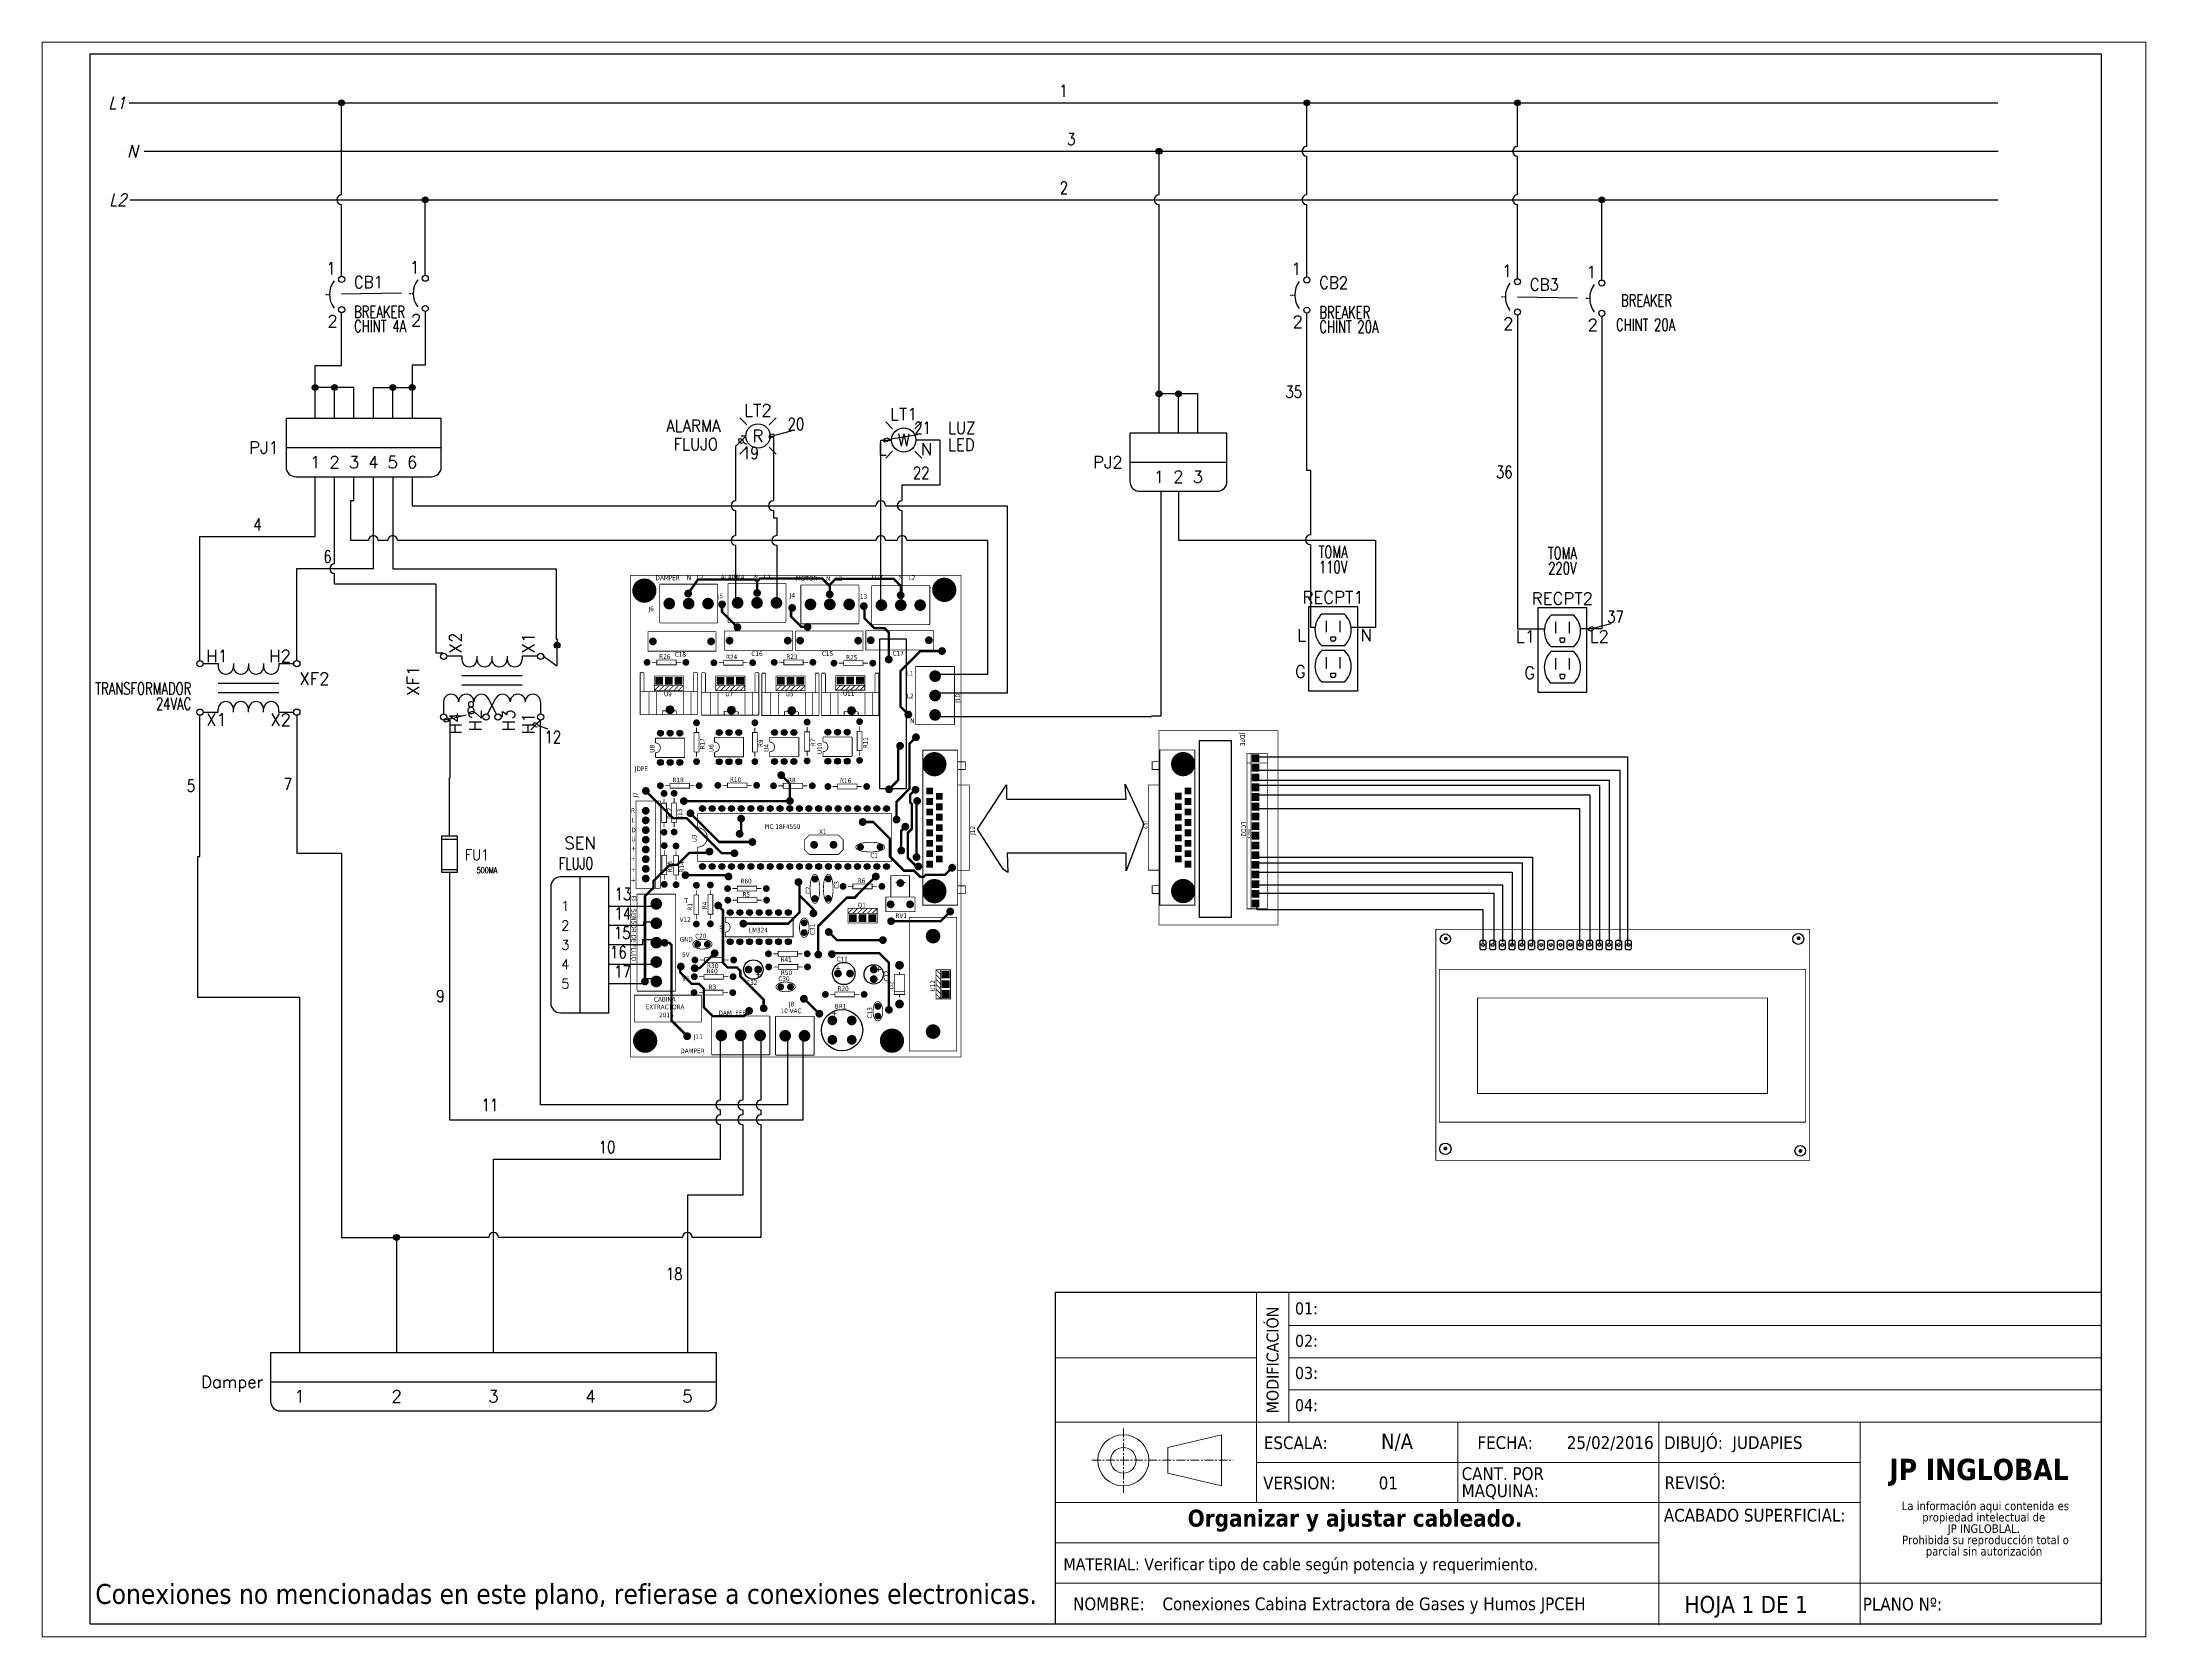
# Paper-space layout 'Layout1' of a CAD drawing. Header units: millimetres. Extents: x 0 to 256, y 1 to 195.
# The model-space entities are those that its viewports show. They can reach past a viewport. Long polylines and large blocks are cut down to what shows.
import ezdxf
from ezdxf.enums import TextEntityAlignment as Align

# ---------------------------------------------------------------- set-up
doc = ezdxf.new("R2010")
doc.units = ezdxf.units.MM
doc.linetypes.add('CENTERX2', pattern=[20.32, 12.7, -2.54, 2.54, -2.54])
doc.linetypes.add('HIDDEN2', pattern=[0.1875, 0.125, -0.0625])
for name, color, linetype in [('12632256', 7, 'Continuous'), ('CONTORNO', 179, 'Continuous'), ('LINK', 9, 'Continuous'), ('MISC', 7, 'Continuous'), ('SYMS', 7, 'Continuous'), ('TAGS', 250, 'Continuous'), ('WIRES', 7, 'Continuous')]:
    doc.layers.add(name, color=color, linetype=linetype)
for name, color, linetype, true_color in [('DESC', 7, 'Continuous', 0x000000), ('TERMS', 7, 'Continuous', 0x000000), ('WIRENO', 7, 'Continuous', 0x000000)]:
    doc.layers.add(name, color=color, linetype=linetype, true_color=true_color)
doc.styles.add('SLDTEXTSTYLE0', font='tahoma.ttf')
doc.styles.add('SLDTEXTSTYLE1', font='')
doc.styles.get("Standard").update_dxf_attribs({"font": 'tahoma.ttf'})
doc.styles.add('WD', font='romans.shx')
doc.styles.get('SLDTEXTSTYLE1').set_extended_font_data('Tahoma', bold=True)

# ---------------------------------------------------------------- blocks, each defined once
blk = doc.blocks.new('SW_NOTE_2')
at = {"layer": 'CONTORNO', "color": 0, "char_height": 1.0583, "attachment_point": 2, "style": 'SLDTEXTSTYLE0'}
for s, insert in [('La información aqui contenida es ', (10.29, 1.34)), ('propiedad intelectual de', (10.08, -0.07)), ('JP INGLOBLAL.', (10.1, -1.48)), ('Prohibida su reproducción total o ', (10.3, -2.89)), ('parcial sin autorización', (10.12, -4.3))]:
    blk.add_mtext(s, dxfattribs=dict(at, insert=insert))
blk = doc.blocks.new('SW_NOTE_4')
at = {"color": 0, "linetype": 'Continuous', "lineweight": 0, "char_height": 1.587, "attachment_point": 1, "style": 'SLDTEXTSTYLE0'}
for s, insert in [('CANT. POR ', (0, 2.02)), ('MAQUINA:', (0, -0.1))]:
    blk.add_mtext(s, dxfattribs=dict(at, insert=insert))
blk = doc.blocks.new('VCB1')
at = {"linetype": 'HIDDEN2'}
blk.add_line((-0.171, 0), (-0.125, 0), dxfattribs=at)
for centre in [(0, 0.156), (0, -0.156)]:
    blk.add_circle(centre, 0.0312)
blk.add_arc((0.109, 0), 0.234, 143.1301, 216.8699)
at = {"style": 'WD'}
for tag, p, width in [('INST', (0.219, 0.388), 0.7), ('LOC', (0.219, 0.219), 0.7), ('TAG1', (0.127, 0.064), 0.9), ('XREF', (0.129, -0.09), 0.7), ('DESC1', (0.129, -0.242), 0.7), ('DESC2', (0.129, -0.389), 0.7)]:
    blk.add_attdef(tag, p, '', height=0.125, dxfattribs=dict(at, width=width))
at = {"linetype": 'Continuous', "style": 'WD'}
for tag, height, flags, p in [('TERM01', 0.125, 8, (-0.055, 0.207)), ('MFG', 0.01, 9, (-0.142, -0.088)), ('CAT', 0.01, 9, (-0.142, -0.073))]:
    blk.add_attdef(tag, text='', height=height, dxfattribs=dict(at, flags=flags)).set_placement(p, align=Align.RIGHT)
at = {"style": 'WD', "width": 0.7}
blk.add_attdef('RATING1', text='', height=0.125, dxfattribs=at).set_placement((-0.188, 0.062), align=Align.RIGHT)
at = {"color": 7, "style": 'WD'}
for tag, p in [('X4LINK', (-0.25, 0)), ('X1LINK', (0, 0))]:
    blk.add_attdef(tag, p, '', height=0.01, dxfattribs=at)
at = {"color": 7, "style": 'WD', "flags": 1}
for tag, p in [('X2TERM01', (0, 0.188)), ('X8TERM02', (0, -0.188))]:
    blk.add_attdef(tag, p, '', height=0.0125, dxfattribs=at)
at = {"linetype": 'Continuous', "style": 'WD', "flags": 8}
blk.add_attdef('TERM02', text='', height=0.125, dxfattribs=at).set_placement((-0.041, -0.213), align=Align.TOP_RIGHT)
at = {"linetype": 'Continuous', "style": 'WD', "flags": 9}
blk.add_attdef('ASSYCODE', text='', height=0.01, dxfattribs=at).set_placement((-0.153, -0.106), align=Align.CENTER)
at = {"style": 'WD', "flags": 9}
for tag, p in [('CONTACT', (-0.129, -0.129)), ('FAMILY', (-0.142, -0.036))]:
    blk.add_attdef(tag, text='', height=0.01, dxfattribs=at).set_placement(p, align=Align.RIGHT)
blk = doc.blocks.new('HT0_LGENERIC')
at = {"style": 'WD', "oblique": 15, "width": 0.9}
blk.add_attdef('COLOR', text='', height=0.125, dxfattribs=at).set_placement((0, 0), align=Align.MIDDLE_CENTER)
at = {"color": 7, "style": 'WD'}
for tag, p in [('X4_TINY_DOT_DONT_REMOVE', (-0.125, 0)), ('X1_TINY_DOT_DONT_REMOVE', (0.125, 0))]:
    blk.add_attdef(tag, p, '', height=0.0001, dxfattribs=at)
at = {"style": 'WD', "flags": 1}
for tag, p in [('X4TERM01', (-0.125, 0)), ('X1TERM01', (0.125, 0))]:
    blk.add_attdef(tag, p, '', height=0.01, dxfattribs=at)
blk = doc.blocks.new('WDDOT')
for radius in [0.03, 0.0187, 0.00929]:
    blk.add_circle((0, 0), radius)
blk = doc.blocks.new('VXF1D')
for p, q in [((0.156, 0.5), (0.032, 0.5)), ((0.625, 0.312), (0.625, 0.467)), ((0.328, -0.312), (0.328, 0.312)), ((0.422, -0.312), (0.422, 0.312)), ((0.625, 0.312), (0.594, 0.312)), ((0.028, -0.048), (0.193, 0.04)), ((0.029, 0.047), (0.193, -0.04)), ((0.625, 0.156), (0.594, 0.156)), ((0.625, 0), (0.594, 0)), ((0.625, -0.156), (0.594, -0.156)), ((0.625, -0.312), (0.594, -0.312)), ((0.625, -0.469), (0.625, -0.312)), ((0.156, -0.5), (0.032, -0.5))]:
    blk.add_line(p, q)
for centre in [(0, 0.499), (0.625, 0.499), (0, 0.062), (0, -0.063), (0, -0.501), (0.625, -0.501)]:
    blk.add_circle(centre, 0.0322)
for centre, start, end in [((0.156, 0.422), 270, 90.001), ((0.156, 0.266), 270, 90.001), ((0.594, 0.234), 90.001, 270.002), ((0.156, 0.109), 298.0713, 90.001), ((0.594, 0.078), 90.001, 270.002), ((0.594, -0.078), 90.001, 270.002), ((0.156, -0.109), 269.999, 61.9287), ((0.156, -0.266), 269.999, 90), ((0.594, -0.234), 90.001, 270.002), ((0.156, -0.422), 269.999, 90)]:
    blk.add_arc(centre, 0.0781, start, end)
at = {"style": 'WD'}
blk.add_attdef('TAG1', text='', height=0.125, dxfattribs=at).set_placement((0.375, 0.75), align=Align.CENTER)
at = {"style": 'WD', "width": 0.7}
for tag, p in [('RATING1', (0.399, 0.594)), ('INST', (0.424, -0.572)), ('LOC', (0.424, -0.742)), ('DESC1', (0.424, -0.898)), ('DESC2', (0.424, -1.054))]:
    blk.add_attdef(tag, text='', height=0.125, dxfattribs=at).set_placement(p, align=Align.CENTER)
at = {"linetype": 'Continuous', "style": 'WD', "flags": 8}
for tag, p in [('TERM04', (0.047, 0.438)), ('TERM03', (0.078, 0.234)), ('TERM02', (0.078, -0.109))]:
    blk.add_attdef(tag, text='', height=0.125, dxfattribs=at).set_placement(p, align=Align.TOP_RIGHT)
at = {"style": 'WD'}
for tag, p, height, flags in [('X4TERM04', (-0.032, 0.499), 0.0125, 1), ('X2TERM04', (0, 0.531), 0.0125, 1), ('FAMILY', (0.382, 0.519), 0.01, 9), ('X2TERM07', (0.625, 0.531), 0.0125, 1), ('X1TERM07', (0.657, 0.499), 0.0125, 1), ('X4TERM03', (-0.032, 0.062), 0.0125, 1), ('X1TERM06', (0.632, 0), 0.0125, 1), ('X4TERM02', (-0.032, -0.063), 0.0125, 1), ('X4TERM01', (-0.032, -0.501), 0.0125, 1), ('X8TERM01', (0, -0.533), 0.0125, 1), ('X8TERM05', (0.625, -0.533), 0.0125, 1), ('X1TERM05', (0.657, -0.501), 0.0125, 1)]:
    blk.add_attdef(tag, p, '', height=height, dxfattribs=dict(at, flags=flags))
at = {"linetype": 'Continuous', "style": 'WD', "flags": 9}
for tag, p in [('ASSYCODE', (0.405, 0.453)), ('MFG', (0.405, 0.471)), ('CAT', (0.407, 0.49))]:
    blk.add_attdef(tag, text='', height=0.01, dxfattribs=at).set_placement(p, align=Align.CENTER)
at = {"linetype": 'Continuous', "style": 'WD', "flags": 8}
for tag, p in [('TERM07', (0.656, 0.438)), ('TERM06', (0.656, -0.031))]:
    blk.add_attdef(tag, text='', height=0.125, dxfattribs=at).set_placement(p, align=Align.TOP_LEFT)
blk.add_attdef('TERM01', text='', height=0.125, dxfattribs=at).set_placement((0.047, -0.438), align=Align.RIGHT)
blk.add_attdef('TERM05', (0.656, -0.438), '', height=0.125, dxfattribs=at)
blk = doc.blocks.new('EPAD')
at = {"const_width": 0.5}
blk.add_lwpolyline([(-0.25, 0, 1), (0.25, 0, 1)], format="xyb", close=True, dxfattribs=at)
blk = doc.blocks.new('RPAD')
blk.add_trace([(-0.5, -0.5), (-0.5, 0.5), (0.5, -0.5), (0.5, 0.5)])
blk = doc.blocks.new('Tarjeta')
for points, const_width in [([(139.788, 117.353), (143.201, 117.353), (143.201, 122.321), (139.788, 122.321), (139.788, 117.353)], 0.008), ([(140.091, 122.229), (140.091, 121.829)], 0.008), ([(140.691, 122.229), (140.091, 122.229)], 0.008), ([(141.097, 122.139), (141.098, 122.254), (141.075, 122.277), (140.486, 122.277), (140.385, 122.132)], 0.025), ([(140.691, 122.229), (140.691, 121.829)], 0.008), ([(140.796, 122.237), (140.796, 121.837)], 0.008), ([(141.396, 122.237), (140.796, 122.237)], 0.008), ([(141.84, 122.216), (141.769, 122.287), (141.125, 122.287), (141.098, 122.26), (141.098, 122.254)], 0.025), ([(141.396, 122.237), (141.396, 121.837)], 0.008), ([(141.548, 122.221), (141.548, 121.821)], 0.008), ([(142.147, 122.221), (141.548, 122.221)], 0.008), ([(141.846, 122.124), (141.846, 122.21), (141.84, 122.216), (141.908, 122.284), (142.507, 122.284), (142.58, 122.211), (142.58, 122.13), (142.578, 122.116)], 0.025), ([(142.147, 122.221), (142.147, 121.821)], 0.008), ([(142.279, 122.213), (142.279, 121.813)], 0.008), ([(142.879, 122.213), (142.279, 122.213)], 0.008), ([(142.879, 122.213), (142.879, 121.813)], 0.008), ([(140.894, 121.786), (140.735, 121.945), (140.735, 122.021)], 0.025), ([(141.618, 121.789), (141.554, 121.789), (141.447, 121.896), (141.447, 121.973), (141.459, 121.985)], 0.025), ([(142.455, 121.453), (142.455, 121.732), (142.41, 121.777), (142.305, 121.777), (142.204, 121.878), (142.204, 121.997), (142.198, 122.003)], 0.025), ([(140.091, 121.829), (140.691, 121.829)], 0.008), ([(140.796, 121.837), (141.396, 121.837)], 0.008), ([(141.548, 121.821), (142.147, 121.821)], 0.008), ([(142.279, 121.813), (142.879, 121.813)], 0.008), ([(139.972, 121.539), (140.672, 121.539), (140.672, 121.739), (139.972, 121.739), (139.972, 121.539)], 0.008), ([(140.763, 121.547), (141.463, 121.547), (141.463, 121.747), (140.763, 121.747), (140.763, 121.547)], 0.008), ([(141.491, 121.547), (142.19, 121.547), (142.19, 121.747), (141.491, 121.747), (141.491, 121.547)], 0.008), ([(142.219, 121.551), (142.919, 121.551), (142.919, 121.751), (142.219, 121.751), (142.219, 121.551)], 0.008), ([(143.005, 121.54), (142.781, 121.54), (142.575, 121.334), (142.575, 120.967), (142.657, 120.885)], 0.025), ([(139.93, 121.321), (139.89, 121.321)], 0.008), ([(140.012, 121.423), (140.062, 121.423)], 0.008), ([(140.062, 121.398), (140.262, 121.398), (140.262, 121.448), (140.062, 121.448), (140.062, 121.398)], 0.008), ([(140.262, 121.423), (140.312, 121.423)], 0.008), ([(140.481, 121.321), (140.442, 121.321)], 0.008), ([(140.701, 121.419), (140.751, 121.419)], 0.008), ([(140.751, 121.394), (140.951, 121.394), (140.951, 121.444), (140.751, 121.444), (140.751, 121.394)], 0.008), ([(140.951, 121.419), (141.001, 121.419)], 0.008), ([(141.323, 121.423), (141.373, 121.423)], 0.008), ([(141.373, 121.398), (141.572, 121.398), (141.572, 121.448), (141.373, 121.448), (141.373, 121.398)], 0.008), ([(141.572, 121.423), (141.622, 121.423)], 0.008), ([(141.94, 121.415), (141.99, 121.415)], 0.008), ([(141.99, 121.39), (142.19, 121.39), (142.19, 121.44), (141.99, 121.44), (141.99, 121.39)], 0.008), ([(142.19, 121.415), (142.24, 121.415)], 0.008), ([(143.133, 121.381), (142.733, 121.381)], 0.008), ([(142.733, 121.381), (142.733, 120.781)], 0.008), ([(143.133, 120.781), (143.133, 121.381)], 0.008), ([(140.481, 120.884), (139.89, 120.884), (139.89, 121.317)], 0.008), ([(140.481, 121.12), (139.894, 121.12)], 0.008), ([(139.93, 121.317), (139.93, 121.12)], 0.008), ([(139.981, 120.891), (139.981, 121.12)], 0.008), ([(140.036, 121.182), (140.336, 121.182), (140.336, 121.282), (140.036, 121.282), (140.036, 121.182)], 0.008), ([(140.336, 121.182), (140.336, 121.132), (140.036, 121.132), (140.036, 121.182)], 0.008), ([(140.086, 121.182), (140.036, 121.132)], 0.008), ([(140.06, 120.888), (140.06, 121.12)], 0.008), ([(140.136, 121.182), (140.086, 121.132)], 0.008), ([(140.186, 121.182), (140.136, 121.132)], 0.008), ([(140.236, 121.182), (140.186, 121.132)], 0.008), ([(140.286, 121.182), (140.236, 121.132)], 0.008), ([(140.336, 121.182), (140.286, 121.132)], 0.008), ([(140.339, 120.891), (140.339, 121.12)], 0.008), ([(140.414, 120.888), (140.414, 121.116)], 0.008), ([(140.442, 121.317), (140.442, 121.12)], 0.008), ([(140.481, 120.884), (140.481, 121.317)], 0.008), ([(140.564, 121.316), (140.524, 121.316)], 0.008), ([(141.115, 120.879), (140.524, 120.879), (140.524, 121.312)], 0.008), ([(141.115, 121.115), (140.528, 121.115)], 0.008), ([(140.564, 121.312), (140.564, 121.115)], 0.008), ([(140.615, 120.886), (140.615, 121.115)], 0.008), ([(140.67, 121.182), (140.97, 121.182), (140.97, 121.282), (140.67, 121.282), (140.67, 121.182)], 0.008), ([(140.97, 121.182), (140.97, 121.132), (140.67, 121.132), (140.67, 121.182)], 0.008), ([(140.72, 121.182), (140.67, 121.132)], 0.008), ([(140.694, 120.883), (140.694, 121.115)], 0.008), ([(140.77, 121.182), (140.72, 121.132)], 0.008), ([(140.82, 121.182), (140.77, 121.132)], 0.008), ([(140.87, 121.182), (140.82, 121.132)], 0.008), ([(140.92, 121.182), (140.87, 121.132)], 0.008), ([(140.97, 121.182), (140.92, 121.132)], 0.008), ([(140.973, 120.886), (140.973, 121.115)], 0.008), ([(141.048, 120.883), (141.048, 121.111)], 0.008), ([(141.115, 121.316), (141.076, 121.316)], 0.008), ([(141.076, 121.312), (141.076, 121.115)], 0.008), ([(141.115, 120.879), (141.115, 121.312)], 0.008), ([(141.186, 121.312), (141.146, 121.312)], 0.008), ([(141.736, 120.875), (141.146, 120.875), (141.146, 121.308)], 0.008), ([(141.736, 121.111), (141.15, 121.111)], 0.008), ([(141.186, 121.308), (141.186, 121.111)], 0.008), ([(141.237, 120.882), (141.237, 121.111)], 0.008), ([(141.292, 121.182), (141.591, 121.182), (141.591, 121.282), (141.292, 121.282), (141.292, 121.182)], 0.008), ([(141.591, 121.182), (141.591, 121.132), (141.292, 121.132), (141.292, 121.182)], 0.008), ([(141.342, 121.182), (141.292, 121.132)], 0.008), ([(141.316, 120.879), (141.316, 121.111)], 0.008), ([(141.392, 121.182), (141.342, 121.132)], 0.008), ([(141.442, 121.182), (141.392, 121.132)], 0.008), ([(141.492, 121.182), (141.442, 121.132)], 0.008), ([(141.542, 121.182), (141.492, 121.132)], 0.008), ([(141.591, 121.182), (141.542, 121.132)], 0.008), ([(141.594, 120.882), (141.594, 121.111)], 0.008), ([(141.669, 120.879), (141.669, 121.107)], 0.008), ([(141.736, 121.312), (141.697, 121.312)], 0.008), ([(141.697, 121.308), (141.697, 121.111)], 0.008), ([(141.736, 120.875), (141.736, 121.308)], 0.008), ([(141.802, 121.312), (141.762, 121.312)], 0.008), ([(142.353, 120.875), (141.762, 120.875), (141.762, 121.308)], 0.008), ([(142.353, 121.111), (141.766, 121.111)], 0.008), ([(141.802, 121.308), (141.802, 121.111)], 0.008), ([(141.853, 120.882), (141.853, 121.111)], 0.008), ([(141.908, 121.186), (142.208, 121.186), (142.208, 121.286), (141.908, 121.286), (141.908, 121.186)], 0.008), ([(142.208, 121.186), (142.208, 121.136), (141.908, 121.136), (141.908, 121.186)], 0.008), ([(141.958, 121.186), (141.908, 121.136)], 0.008), ([(141.932, 120.879), (141.932, 121.111)], 0.008), ([(142.008, 121.186), (141.958, 121.136)], 0.008), ([(142.058, 121.186), (142.008, 121.136)], 0.008), ([(142.108, 121.186), (142.058, 121.136)], 0.008), ([(142.158, 121.186), (142.108, 121.136)], 0.008), ([(142.208, 121.186), (142.158, 121.136)], 0.008), ([(142.211, 120.882), (142.211, 121.111)], 0.008), ([(142.286, 120.879), (142.286, 121.107)], 0.008), ([(142.353, 121.312), (142.314, 121.312)], 0.008), ([(142.314, 121.308), (142.314, 121.111)], 0.008), ([(142.353, 120.875), (142.353, 121.308)], 0.008), ([(140.264, 120.923), (140.229, 120.923), (140.229, 120.966), (140.166, 120.966), (140.166, 120.927), (140.166, 120.923), (140.123, 120.923)], 0.008), ([(140.123, 120.927), (140.123, 120.888)], 0.008), ([(140.268, 120.891), (140.268, 120.919)], 0.008), ([(140.898, 120.918), (140.863, 120.918), (140.863, 120.961), (140.8, 120.961), (140.8, 120.922), (140.8, 120.918), (140.757, 120.918)], 0.008), ([(140.757, 120.922), (140.757, 120.883)], 0.008), ([(140.902, 120.886), (140.902, 120.914)], 0.008), ([(141.52, 120.914), (141.485, 120.914), (141.485, 120.957), (141.422, 120.957), (141.422, 120.918), (141.422, 120.914), (141.379, 120.914)], 0.008), ([(141.379, 120.918), (141.379, 120.879)], 0.008), ([(141.524, 120.882), (141.524, 120.91)], 0.008), ([(142.136, 120.914), (142.101, 120.914), (142.101, 120.957), (142.038, 120.957), (142.038, 120.918), (142.038, 120.914), (141.995, 120.914)], 0.008), ([(141.995, 120.918), (141.995, 120.879)], 0.008), ([(142.14, 120.882), (142.14, 120.91)], 0.008), ([(140.447, 120.5), (140.497, 120.5), (140.497, 120.7), (140.447, 120.7), (140.447, 120.5)], 0.008), ([(140.472, 120.75), (140.472, 120.7)], 0.008), ([(141.049, 120.5), (141.099, 120.5), (141.099, 120.7), (141.049, 120.7), (141.049, 120.5)], 0.008), ([(141.074, 120.75), (141.074, 120.7)], 0.008), ([(141.588, 120.507), (141.638, 120.507), (141.638, 120.707), (141.588, 120.707), (141.588, 120.507)], 0.008), ([(141.613, 120.757), (141.613, 120.707)], 0.008), ([(142.129, 120.512), (142.179, 120.512), (142.179, 120.712), (142.129, 120.712), (142.129, 120.512)], 0.008), ([(142.154, 120.762), (142.154, 120.712)], 0.008), ([(143.133, 120.781), (142.733, 120.781)], 0.008), ([(140.049, 120.592), (140.049, 120.642)], 0.008), ([(140.049, 120.642), (140.349, 120.642)], 0.008), ([(140.099, 120.542), (140.098, 120.552), (140.095, 120.562), (140.091, 120.57), (140.085, 120.577), (140.078, 120.584), (140.069, 120.588), (140.059, 120.591), (140.049, 120.592)], 0.008), ([(140.099, 120.542), (140.098, 120.532), (140.095, 120.522), (140.091, 120.513), (140.085, 120.506), (140.078, 120.5), (140.069, 120.496), (140.059, 120.493), (140.049, 120.492)], 0.008), ([(140.049, 120.442), (140.049, 120.492)], 0.008), ([(140.349, 120.442), (140.349, 120.642)], 0.008), ([(140.472, 120.5), (140.472, 120.45)], 0.008), ([(140.657, 120.599), (140.657, 120.649)], 0.008), ([(140.657, 120.649), (140.957, 120.649)], 0.008), ([(140.707, 120.549), (140.706, 120.559), (140.703, 120.569), (140.699, 120.577), (140.693, 120.585), (140.686, 120.591), (140.677, 120.595), (140.667, 120.598), (140.657, 120.599)], 0.008), ([(140.707, 120.549), (140.706, 120.539), (140.703, 120.529), (140.699, 120.52), (140.693, 120.513), (140.686, 120.507), (140.677, 120.503), (140.667, 120.5), (140.657, 120.499)], 0.008), ([(140.657, 120.449), (140.657, 120.499)], 0.008), ([(140.957, 120.449), (140.957, 120.649)], 0.008), ([(141.074, 120.5), (141.074, 120.45)], 0.008), ([(141.227, 120.601), (141.227, 120.651)], 0.008), ([(141.227, 120.651), (141.527, 120.651)], 0.008), ([(141.277, 120.551), (141.276, 120.561), (141.273, 120.571), (141.269, 120.579), (141.263, 120.587), (141.256, 120.593), (141.247, 120.597), (141.237, 120.6), (141.227, 120.601)], 0.008), ([(141.277, 120.551), (141.276, 120.541), (141.273, 120.531), (141.269, 120.522), (141.263, 120.515), (141.256, 120.509), (141.247, 120.505), (141.237, 120.502), (141.227, 120.501)], 0.008), ([(141.227, 120.451), (141.227, 120.501)], 0.008), ([(141.227, 120.451), (141.527, 120.451)], 0.008), ([(141.527, 120.451), (141.527, 120.651)], 0.008), ([(141.613, 120.507), (141.613, 120.457)], 0.008), ([(141.777, 120.603), (141.777, 120.653)], 0.008), ([(141.777, 120.653), (142.077, 120.653)], 0.008), ([(141.827, 120.553), (141.826, 120.563), (141.823, 120.573), (141.819, 120.581), (141.813, 120.589), (141.806, 120.595), (141.797, 120.599), (141.787, 120.602), (141.777, 120.603)], 0.008), ([(141.827, 120.553), (141.826, 120.543), (141.823, 120.533), (141.819, 120.524), (141.813, 120.517), (141.806, 120.511), (141.797, 120.507), (141.787, 120.504), (141.777, 120.503)], 0.008), ([(141.777, 120.453), (141.777, 120.503)], 0.008), ([(141.777, 120.453), (142.077, 120.453)], 0.008), ([(142.077, 120.453), (142.077, 120.653)], 0.008), ([(142.154, 120.512), (142.154, 120.462)], 0.008), ([(142.458, 120.114), (142.551, 120.208), (142.551, 120.543), (142.572, 120.563)], 0.025), ([(142.536, 119.802), (142.536, 119.986), (142.669, 120.12), (142.669, 120.584), (142.736, 120.651)], 0.025), ([(142.806, 118.919), (143.166, 118.919), (143.166, 120.518), (142.806, 120.518), (142.806, 118.919)], 0.008), ([(140.049, 120.442), (140.349, 120.442)], 0.008), ([(140.657, 120.449), (140.957, 120.449)], 0.008), ([(141.435, 119.994), (141.435, 120.172), (141.346, 120.26)], 0.025), ([(143.166, 120.318), (143.246, 120.318), (143.246, 120.398)], 0.008), ([(143.166, 120.398), (143.246, 120.398)], 0.008), ([(140.863, 119.455), (140.733, 119.455), (140.372, 119.816), (140.231, 119.816), (139.949, 120.098)], 0.025), ([(140.137, 120.021), (140.137, 119.971)], 0.008), ([(140.149, 120.151), (140.199, 120.151)], 0.008), ([(140.199, 120.126), (140.399, 120.126), (140.399, 120.176), (140.199, 120.176), (140.199, 120.126)], 0.008), ([(140.241, 120.023), (140.241, 119.973)], 0.008), ([(140.399, 120.151), (140.449, 120.151)], 0.008), ([(140.742, 120.155), (140.792, 120.155)], 0.008), ([(140.792, 120.13), (140.992, 120.13), (140.992, 120.18), (140.792, 120.18), (140.792, 120.13)], 0.008), ([(140.992, 120.155), (141.042, 120.155)], 0.008), ([(141.316, 120.15), (141.366, 120.15)], 0.008), ([(141.366, 120.125), (141.566, 120.125), (141.566, 120.175), (141.366, 120.175), (141.366, 120.125)], 0.008), ([(141.566, 120.15), (141.616, 120.15)], 0.008), ([(141.877, 120.143), (141.927, 120.143)], 0.008), ([(141.927, 120.118), (142.127, 120.118), (142.127, 120.168), (141.927, 120.168), (141.927, 120.118)], 0.008), ([(142.127, 120.143), (142.177, 120.143)], 0.008), ([(142.76, 119.319), (142.74, 119.319), (142.652, 119.407), (142.652, 119.666), (142.693, 119.707), (142.693, 119.963), (142.677, 119.978), (142.677, 120.061), (142.726, 120.11), (142.731, 120.11)], 0.025), ([(143.166, 119.279), (143.286, 119.279), (143.286, 120.158), (143.166, 120.158), (143.166, 119.279)], 0.008), ([(139.848, 119.094), (140.098, 119.094), (140.098, 119.993), (139.848, 119.993), (139.848, 119.094)], 0.008), ([(140.048, 119.993), (140.048, 119.094)], 0.008), ([(140.112, 119.772), (140.162, 119.772), (140.162, 119.971), (140.112, 119.971), (140.112, 119.772)], 0.008), ([(140.216, 119.774), (140.266, 119.774), (140.266, 119.973), (140.216, 119.973), (140.216, 119.774)], 0.008), ([(140.341, 119.993), (141.433, 119.993), (141.435, 119.994)], 0.025), ([(140.409, 119.867), (140.705, 119.571), (141.048, 119.571)], 0.025), ([(140.483, 119.718), (140.483, 119.867)], 0.008), ([(140.483, 119.867), (142.482, 119.867)], 0.008), ([(140.917, 119.655), (140.932, 119.669), (140.932, 119.812)], 0.025), ([(142.482, 119.867), (142.482, 119.368)], 0.008), ([(142.741, 119.415), (142.741, 119.987), (142.748, 119.994)], 0.025), ([(140.137, 119.772), (140.137, 119.722)], 0.008), ([(140.241, 119.774), (140.241, 119.724)], 0.008), ([(140.583, 119.618), (140.581, 119.638), (140.575, 119.657), (140.566, 119.674), (140.554, 119.689), (140.539, 119.701), (140.522, 119.71), (140.503, 119.716), (140.483, 119.718)], 0.008), ([(140.583, 119.618), (140.581, 119.597), (140.575, 119.578), (140.566, 119.561), (140.554, 119.547), (140.539, 119.535), (140.522, 119.526), (140.503, 119.52), (140.483, 119.518)], 0.008), ([(141.635, 119.642), (141.935, 119.642), (141.985, 119.592), (141.985, 119.492), (141.935, 119.442), (141.635, 119.442), (141.585, 119.492), (141.585, 119.592), (141.635, 119.642)], 0.008), ([(142.186, 119.777), (142.295, 119.777), (142.466, 119.606), (142.466, 119.421), (142.613, 119.275), (142.716, 119.275), (142.78, 119.211), (142.815, 119.211), (142.837, 119.233), (143.035, 119.233), (143.109, 119.306)], 0.025), ([(142.584, 119.482), (142.584, 119.687), (142.626, 119.729)], 0.025), ([(139.94, 118.132), (139.94, 119.012), (140.027, 119.1), (140.027, 119.167), (140.196, 119.335), (140.273, 119.335), (140.396, 119.458), (140.592, 119.458), (140.606, 119.472)], 0.025), ([(140.114, 119.234), (140.164, 119.234), (140.164, 119.434), (140.114, 119.434), (140.114, 119.234)], 0.008), ([(140.139, 119.484), (140.139, 119.434)], 0.008), ([(140.236, 119.23), (140.286, 119.23), (140.286, 119.43), (140.236, 119.43), (140.236, 119.23)], 0.008), ([(140.261, 119.48), (140.261, 119.43)], 0.008), ([(140.483, 119.368), (140.483, 119.518)], 0.008), ([(140.483, 119.368), (142.482, 119.368)], 0.008), ([(142.114, 119.518), (142.117, 119.528), (142.126, 119.538), (142.139, 119.546), (142.157, 119.553), (142.179, 119.56), (142.205, 119.564), (142.233, 119.567), (142.264, 119.568)], 0.008), ([(142.114, 119.518), (142.117, 119.508), (142.126, 119.498), (142.139, 119.49), (142.157, 119.483), (142.179, 119.476), (142.205, 119.472), (142.233, 119.469), (142.264, 119.468)], 0.008), ([(142.414, 119.518), (142.411, 119.528), (142.403, 119.538), (142.389, 119.546), (142.371, 119.553), (142.349, 119.56), (142.323, 119.564), (142.295, 119.567), (142.264, 119.568)], 0.008), ([(142.414, 119.518), (142.411, 119.508), (142.403, 119.498), (142.389, 119.49), (142.371, 119.483), (142.349, 119.476), (142.323, 119.472), (142.295, 119.469), (142.264, 119.468)], 0.008), ([(140.139, 119.234), (140.139, 119.184)], 0.008), ([(140.261, 119.23), (140.261, 119.18)], 0.008), ([(140.357, 119.229), (140.788, 119.229), (140.802, 119.215)], 0.025), ([(140.955, 118.729), (141.418, 118.729), (141.535, 118.846), (141.535, 119.02), (141.535, 119.146), (141.523, 119.158)], 0.025), ([(141.693, 119.238), (141.683, 119.235), (141.673, 119.227), (141.665, 119.213), (141.657, 119.195), (141.651, 119.173), (141.647, 119.147), (141.644, 119.119), (141.643, 119.088)], 0.008), ([(141.693, 119.238), (141.703, 119.235), (141.713, 119.227), (141.721, 119.213), (141.729, 119.195), (141.735, 119.173), (141.739, 119.147), (141.742, 119.119), (141.743, 119.088)], 0.008), ([(141.728, 118.41), (141.728, 118.704), (142.022, 118.997), (142.103, 118.997), (142.321, 119.215)], 0.025), ([(141.831, 119.239), (141.821, 119.236), (141.811, 119.228), (141.803, 119.214), (141.795, 119.196), (141.789, 119.174), (141.785, 119.148), (141.782, 119.12), (141.781, 119.089)], 0.008), ([(141.831, 119.239), (141.841, 119.236), (141.851, 119.228), (141.859, 119.214), (141.867, 119.196), (141.873, 119.174), (141.877, 119.148), (141.88, 119.12), (141.881, 119.089)], 0.008), ([(142.476, 119.003), (142.669, 119.003), (142.669, 119.223), (142.476, 119.223), (142.476, 119.003)], 0.008), ([(142.525, 119.153), (142.625, 119.153)], 0.008), ([(140.257, 119.033), (139.857, 119.033)], 0.008), ([(139.857, 119.033), (139.857, 118.033)], 0.008), ([(140.257, 118.033), (140.257, 119.033)], 0.008), ([(140.445, 118.825), (140.495, 118.825), (140.495, 119.025), (140.445, 119.025), (140.445, 118.825)], 0.008), ([(140.47, 119.075), (140.47, 119.025)], 0.008), ([(140.59, 118.827), (140.64, 118.827), (140.64, 119.027), (140.59, 119.027), (140.59, 118.827)], 0.008), ([(140.615, 119.027), (140.615, 119.077)], 0.008), ([(140.892, 119.091), (140.842, 119.091)], 0.008), ([(140.845, 118.971), (140.895, 118.971)], 0.008), ([(140.892, 119.066), (141.092, 119.066), (141.092, 119.116), (140.892, 119.116), (140.892, 119.066)], 0.008), ([(140.895, 118.946), (141.095, 118.946), (141.095, 118.996), (140.895, 118.996), (140.895, 118.946)], 0.008), ([(141.142, 119.091), (141.092, 119.091)], 0.008), ([(141.095, 118.971), (141.145, 118.971)], 0.008), ([(141.677, 118.835), (141.677, 118.878), (141.535, 119.02)], 0.025), ([(141.693, 118.938), (141.688, 118.939), (141.683, 118.941), (141.673, 118.95), (141.665, 118.963), (141.657, 118.981), (141.651, 119.004), (141.647, 119.029), (141.644, 119.057), (141.643, 119.088)], 0.008), ([(141.693, 118.938), (141.698, 118.939), (141.703, 118.941), (141.713, 118.95), (141.721, 118.963), (141.729, 118.981), (141.735, 119.004), (141.739, 119.029), (141.742, 119.057), (141.743, 119.088)], 0.008), ([(141.831, 118.939), (141.826, 118.94), (141.821, 118.942), (141.811, 118.951), (141.803, 118.964), (141.795, 118.983), (141.789, 119.005), (141.785, 119.03), (141.782, 119.058), (141.781, 119.089)], 0.008), ([(141.831, 118.939), (141.836, 118.94), (141.841, 118.942), (141.851, 118.951), (141.859, 118.964), (141.867, 118.983), (141.873, 119.005), (141.877, 119.03), (141.88, 119.058), (141.881, 119.089)], 0.008), ([(142.034, 119.113), (142.084, 119.113)], 0.008), ([(142.084, 119.088), (142.284, 119.088), (142.284, 119.138), (142.084, 119.138), (142.084, 119.088)], 0.008), ([(142.284, 119.113), (142.334, 119.113)], 0.008), ([(142.425, 118.853), (142.725, 118.853), (142.725, 119.003), (142.425, 119.003), (142.425, 118.853)], 0.008), ([(143.171, 119.039), (143.246, 119.039), (143.246, 119.119), (143.171, 119.119)], 0.008), ([(140.47, 118.825), (140.47, 118.775)], 0.008), ([(140.615, 118.777), (140.615, 118.827)], 0.008), ([(141.165, 117.856), (141.165, 117.945), (140.924, 118.186), (140.924, 118.242), (140.89, 118.276), (140.795, 118.276), (140.745, 118.326), (140.745, 118.866), (140.696, 118.915)], 0.025), ([(140.769, 118.743), (140.769, 118.793)], 0.008), ([(140.769, 118.593), (141.469, 118.593), (141.469, 118.793), (140.769, 118.793)], 0.008), ([(140.819, 118.693), (140.818, 118.703), (140.815, 118.713), (140.811, 118.721), (140.805, 118.729), (140.798, 118.735), (140.789, 118.739), (140.779, 118.742), (140.769, 118.743)], 0.008), ([(141.583, 118.787), (141.573, 118.785), (141.564, 118.779), (141.555, 118.77), (141.548, 118.758), (141.542, 118.743), (141.538, 118.726), (141.535, 118.707), (141.534, 118.687)], 0.008), ([(141.583, 118.787), (141.593, 118.785), (141.603, 118.779), (141.611, 118.77), (141.619, 118.758), (141.625, 118.743), (141.629, 118.726), (141.632, 118.707), (141.633, 118.687)], 0.008), ([(142.035, 118.836), (142.035, 118.886), (142.335, 118.886), (142.335, 118.836)], 0.008), ([(142.035, 118.836), (142.085, 118.886)], 0.008), ([(142.035, 118.736), (142.335, 118.736), (142.335, 118.836), (142.035, 118.836), (142.035, 118.736)], 0.008), ([(142.085, 118.836), (142.135, 118.886)], 0.008), ([(142.135, 118.836), (142.185, 118.886)], 0.008), ([(142.185, 118.836), (142.235, 118.886)], 0.008), ([(142.235, 118.836), (142.285, 118.886)], 0.008), ([(142.285, 118.836), (142.335, 118.886)], 0.008), ([(142.479, 118.754), (142.989, 118.754), (143.089, 118.854)], 0.025), ([(142.668, 117.415), (143.156, 117.415), (143.156, 118.793), (142.668, 118.793), (142.668, 117.415)], 0.008), ([(140.142, 118.532), (140.192, 118.532), (140.213, 118.51), (140.213, 117.731), (140.376, 117.568)], 0.025), ([(140.433, 118.517), (140.435, 118.527), (140.441, 118.537), (140.45, 118.545), (140.462, 118.553), (140.477, 118.559), (140.494, 118.563), (140.513, 118.566), (140.533, 118.567)], 0.008), ([(140.433, 118.517), (140.435, 118.507), (140.441, 118.497), (140.45, 118.489), (140.462, 118.481), (140.477, 118.475), (140.494, 118.471), (140.513, 118.468), (140.533, 118.467)], 0.008), ([(140.633, 118.517), (140.631, 118.527), (140.625, 118.537), (140.616, 118.545), (140.604, 118.553), (140.589, 118.559), (140.572, 118.563), (140.553, 118.566), (140.533, 118.567)], 0.008), ([(140.633, 118.517), (140.631, 118.507), (140.625, 118.497), (140.616, 118.489), (140.604, 118.481), (140.589, 118.475), (140.572, 118.471), (140.553, 118.468), (140.533, 118.467)], 0.008), ([(140.819, 118.693), (140.818, 118.683), (140.815, 118.673), (140.811, 118.664), (140.805, 118.657), (140.798, 118.651), (140.789, 118.647), (140.779, 118.644), (140.769, 118.643)], 0.008), ([(140.769, 118.593), (140.769, 118.643)], 0.008), ([(141.583, 118.587), (141.573, 118.589), (141.564, 118.595), (141.555, 118.604), (141.548, 118.616), (141.542, 118.631), (141.538, 118.648), (141.535, 118.667), (141.534, 118.687)], 0.008), ([(141.583, 118.587), (141.593, 118.589), (141.603, 118.595), (141.611, 118.604), (141.619, 118.616), (141.625, 118.631), (141.629, 118.648), (141.632, 118.667), (141.633, 118.687)], 0.008), ([(142.395, 118.559), (141.921, 118.559), (141.836, 118.643)], 0.025), ([(141.015, 117.83), (140.961, 117.775), (140.638, 117.775), (140.548, 117.865), (140.548, 118.058), (140.497, 118.109), (140.42, 118.109), (140.303, 118.226), (140.303, 118.279), (140.31, 118.287)], 0.025), ([(140.659, 118.424), (140.506, 118.271), (140.453, 118.271), (140.453, 118.269)], 0.025), ([(140.555, 118.354), (140.505, 118.354)], 0.008), ([(140.555, 118.329), (140.755, 118.329), (140.755, 118.379), (140.555, 118.379), (140.555, 118.329)], 0.008), ([(140.805, 118.354), (140.755, 118.354)], 0.008), ([(141.314, 118.418), (141.264, 118.418)], 0.008), ([(141.317, 118.283), (141.267, 118.283)], 0.008), ([(141.314, 118.393), (141.514, 118.393), (141.514, 118.443), (141.314, 118.443), (141.314, 118.393)], 0.008), ([(141.317, 118.258), (141.517, 118.258), (141.517, 118.308), (141.317, 118.308), (141.317, 118.258)], 0.008), ([(141.564, 118.418), (141.514, 118.418)], 0.008), ([(141.567, 118.283), (141.517, 118.283)], 0.008), ([(142.457, 117.841), (142.457, 118.325), (142.357, 118.425), (141.878, 118.425), (141.869, 118.415)], 0.025), ([(141.931, 118.29), (141.931, 118.24)], 0.008), ([(142.35, 118.281), (142.35, 118.231)], 0.008), ([(140.499, 118.182), (140.549, 118.182)], 0.008), ([(140.549, 118.157), (140.749, 118.157), (140.749, 118.207), (140.549, 118.207), (140.549, 118.157)], 0.008), ([(140.749, 118.182), (140.799, 118.182)], 0.008), ([(141.133, 118.206), (141.083, 118.206)], 0.008), ([(141.108, 118.181), (141.108, 118.231)], 0.008), ([(141.291, 118.077), (141.293, 118.087), (141.299, 118.097), (141.308, 118.105), (141.32, 118.113), (141.335, 118.119), (141.352, 118.123), (141.371, 118.126), (141.391, 118.127)], 0.008), ([(141.291, 118.077), (141.293, 118.067), (141.299, 118.057), (141.308, 118.049), (141.32, 118.041), (141.335, 118.035), (141.352, 118.031), (141.371, 118.028), (141.391, 118.027)], 0.008), ([(141.491, 118.077), (141.489, 118.087), (141.483, 118.097), (141.474, 118.105), (141.462, 118.113), (141.447, 118.119), (141.43, 118.123), (141.411, 118.126), (141.391, 118.127)], 0.008), ([(141.491, 118.077), (141.489, 118.067), (141.483, 118.057), (141.474, 118.049), (141.462, 118.041), (141.447, 118.035), (141.43, 118.031), (141.411, 118.028), (141.391, 118.027)], 0.008), ([(141.906, 118.265), (141.956, 118.265)], 0.008), ([(142.375, 118.256), (142.325, 118.256)], 0.008), ([(142.513, 117.998), (142.618, 117.998), (142.618, 118.202), (142.513, 118.202), (142.513, 117.998)], 0.008), ([(142.566, 118.202), (142.566, 118.23)], 0.008), ([(142.992, 117.954), (143.092, 117.954), (143.092, 118.254), (142.992, 118.254), (142.992, 117.954), (142.942, 117.954), (142.942, 118.254), (142.992, 118.254)], 0.008), ([(142.992, 118.204), (142.942, 118.254)], 0.008), ([(142.992, 118.154), (142.942, 118.204)], 0.008), ([(142.992, 118.104), (142.942, 118.154)], 0.008), ([(142.992, 118.054), (142.942, 118.104)], 0.008), ([(139.83, 117.715), (140.521, 117.715), (140.521, 117.992), (139.83, 117.992), (139.83, 117.715)], 0.008), ([(140.257, 118.033), (139.857, 118.033)], 0.008), ([(140.496, 118.018), (140.546, 118.018)], 0.008), ([(140.546, 117.993), (140.746, 117.993), (140.746, 118.043), (140.546, 118.043), (140.546, 117.993)], 0.008), ([(140.746, 118.018), (140.796, 118.018)], 0.008), ([(141.739, 117.8), (141.585, 117.954), (141.579, 117.954)], 0.025), ([(141.851, 117.999), (141.901, 117.999)], 0.008), ([(141.901, 117.974), (142.101, 117.974), (142.101, 118.024), (141.901, 118.024), (141.901, 117.974)], 0.008), ([(142.101, 117.999), (142.151, 117.999)], 0.008), ([(142.343, 117.926), (142.333, 117.924), (142.323, 117.918), (142.315, 117.909), (142.307, 117.897), (142.301, 117.882), (142.297, 117.865), (142.294, 117.846), (142.293, 117.826)], 0.008), ([(142.343, 117.926), (142.353, 117.924), (142.363, 117.918), (142.371, 117.909), (142.379, 117.897), (142.385, 117.882), (142.389, 117.865), (142.392, 117.846), (142.393, 117.826)], 0.008), ([(142.514, 118.03), (142.617, 118.03)], 0.008), ([(142.566, 117.97), (142.566, 117.998)], 0.008), ([(142.992, 118.004), (142.942, 118.054)], 0.008), ([(142.992, 117.954), (142.942, 118.004)], 0.008), ([(140.628, 117.776), (140.628, 117.376)], 0.008), ([(141.228, 117.776), (140.628, 117.776)], 0.008), ([(141.228, 117.776), (141.228, 117.376)], 0.008), ([(141.287, 117.773), (141.287, 117.373)], 0.008), ([(141.287, 117.773), (141.686, 117.773)], 0.008), ([(141.686, 117.773), (141.686, 117.373)], 0.008), ([(141.873, 117.801), (141.913, 117.801)], 0.008), ([(141.893, 117.821), (141.893, 117.781)], 0.008), ([(142.343, 117.726), (142.333, 117.728), (142.323, 117.734), (142.315, 117.743), (142.307, 117.755), (142.301, 117.77), (142.297, 117.787), (142.294, 117.806), (142.293, 117.826)], 0.008), ([(142.343, 117.726), (142.353, 117.728), (142.363, 117.734), (142.371, 117.743), (142.379, 117.755), (142.385, 117.77), (142.389, 117.787), (142.392, 117.806), (142.393, 117.826)], 0.008), ([(140.628, 117.376), (141.228, 117.376)], 0.008), ([(141.287, 117.373), (141.686, 117.373)], 0.008)]:
    blk.add_lwpolyline(points, dxfattribs=dict(const_width=const_width))
blk.add_lwpolyline([(142.637, 120.123), (142.637, 121.664), (142.358, 121.664), (142.358, 120.123), (142.637, 120.123)])
for centre, radius in [((139.934, 122.163), 0.03), ((143.028, 122.171), 0.03), ((140.191, 122.029), 0.03), ((140.385, 122.132), 0.025), ((140.391, 122.029), 0.03), ((140.591, 122.029), 0.03), ((140.735, 122.021), 0.025), ((140.896, 122.037), 0.03), ((141.096, 122.037), 0.03), ((141.097, 122.139), 0.025), ((141.296, 122.037), 0.03), ((141.459, 121.985), 0.025), ((141.647, 122.021), 0.03), ((141.847, 122.021), 0.03), ((141.846, 122.124), 0.025), ((142.047, 122.021), 0.03), ((142.198, 122.003), 0.025), ((142.379, 122.013), 0.03), ((142.579, 122.013), 0.03), ((142.578, 122.116), 0.025), ((142.779, 122.013), 0.03), ((140.894, 121.786), 0.025), ((141.618, 121.789), 0.025), ((140.022, 121.639), 0.025), ((140.622, 121.639), 0.025), ((140.813, 121.647), 0.025), ((141.413, 121.647), 0.025), ((141.541, 121.647), 0.025), ((142.14, 121.647), 0.025), ((142.269, 121.651), 0.025), ((142.869, 121.651), 0.025), ((143.005, 121.54), 0.025), ((139.962, 121.423), 0.025), ((140.362, 121.423), 0.025), ((140.651, 121.419), 0.025), ((141.051, 121.419), 0.025), ((141.273, 121.423), 0.025), ((141.672, 121.423), 0.025), ((141.89, 121.415), 0.025), ((142.29, 121.415), 0.025), ((142.455, 121.453), 0.025), ((140.086, 121.232), 0.025), ((140.186, 121.232), 0.025), ((140.286, 121.232), 0.025), ((140.72, 121.232), 0.025), ((140.82, 121.232), 0.025), ((140.92, 121.232), 0.025), ((141.342, 121.232), 0.025), ((141.442, 121.232), 0.025), ((141.542, 121.232), 0.025), ((141.958, 121.236), 0.025), ((142.058, 121.236), 0.025), ((142.158, 121.236), 0.025), ((142.933, 121.281), 0.03), ((142.933, 121.081), 0.03), ((140.198, 120.934), 0.025), ((140.832, 120.929), 0.025), ((141.454, 120.925), 0.025), ((142.071, 120.925), 0.025), ((142.657, 120.885), 0.025), ((142.933, 120.881), 0.03), ((140.099, 120.692), 0.03), ((140.199, 120.692), 0.03), ((140.299, 120.692), 0.03), ((140.472, 120.8), 0.025), ((140.707, 120.699), 0.03), ((140.807, 120.699), 0.03), ((140.907, 120.699), 0.03), ((141.074, 120.8), 0.025), ((141.277, 120.701), 0.03), ((141.377, 120.701), 0.03), ((141.477, 120.701), 0.03), ((141.613, 120.807), 0.025), ((141.827, 120.703), 0.03), ((141.927, 120.703), 0.03), ((142.027, 120.703), 0.03), ((142.154, 120.812), 0.025), ((142.736, 120.651), 0.025), ((142.572, 120.563), 0.025), ((140.099, 120.392), 0.03), ((140.199, 120.392), 0.03), ((140.299, 120.392), 0.03), ((140.472, 120.4), 0.025), ((140.707, 120.399), 0.03), ((140.807, 120.399), 0.03), ((140.907, 120.399), 0.03), ((141.074, 120.4), 0.025), ((141.277, 120.401), 0.03), ((141.346, 120.26), 0.025), ((141.377, 120.401), 0.03), ((141.477, 120.401), 0.03), ((141.613, 120.407), 0.025), ((141.827, 120.403), 0.03), ((141.927, 120.403), 0.03), ((142.027, 120.403), 0.03), ((142.154, 120.412), 0.025), ((142.926, 120.373), 0.03), ((139.949, 120.098), 0.025), ((140.099, 120.151), 0.025), ((140.137, 120.071), 0.025), ((140.241, 120.073), 0.025), ((140.499, 120.151), 0.025), ((140.692, 120.155), 0.025), ((141.092, 120.155), 0.025), ((141.266, 120.15), 0.025), ((141.666, 120.15), 0.025), ((141.827, 120.143), 0.025), ((142.227, 120.143), 0.025), ((142.458, 120.114), 0.025), ((142.731, 120.11), 0.025), ((142.876, 120.096), 0.015), ((142.976, 120.042), 0.015), ((139.948, 119.893), 0.01), ((139.948, 119.794), 0.01), ((140.341, 119.993), 0.025), ((140.409, 119.867), 0.025), ((140.533, 119.917), 0.03), ((140.633, 119.917), 0.03), ((140.733, 119.917), 0.03), ((140.833, 119.917), 0.03), ((140.933, 119.917), 0.03), ((140.932, 119.812), 0.025), ((141.033, 119.917), 0.03), ((141.133, 119.917), 0.03), ((141.233, 119.917), 0.03), ((141.333, 119.917), 0.03), ((141.433, 119.917), 0.03), ((141.435, 119.994), 0.025), ((141.533, 119.917), 0.03), ((141.632, 119.917), 0.03), ((141.732, 119.917), 0.03), ((141.832, 119.917), 0.03), ((141.932, 119.917), 0.03), ((142.032, 119.917), 0.03), ((142.132, 119.917), 0.03), ((142.232, 119.917), 0.03), ((142.332, 119.917), 0.03), ((142.432, 119.917), 0.03), ((142.536, 119.802), 0.025), ((142.748, 119.994), 0.025), ((142.876, 119.988), 0.015), ((142.876, 119.88), 0.015), ((142.976, 119.934), 0.015), ((142.976, 119.827), 0.015), ((139.948, 119.694), 0.01), ((139.948, 119.594), 0.01), ((140.137, 119.672), 0.025), ((140.241, 119.674), 0.025), ((140.917, 119.655), 0.025), ((141.048, 119.571), 0.025), ((142.186, 119.777), 0.025), ((142.626, 119.729), 0.025), ((142.876, 119.773), 0.015), ((142.876, 119.666), 0.015), ((142.976, 119.719), 0.015), ((142.976, 119.611), 0.015), ((139.948, 119.494), 0.01), ((139.948, 119.394), 0.01), ((140.139, 119.534), 0.025), ((140.261, 119.53), 0.025), ((140.606, 119.472), 0.025), ((140.863, 119.455), 0.025), ((141.685, 119.542), 0.025), ((141.885, 119.542), 0.025), ((142.164, 119.518), 0.025), ((142.364, 119.518), 0.025), ((142.584, 119.482), 0.025), ((142.741, 119.415), 0.025), ((142.876, 119.558), 0.015), ((142.876, 119.45), 0.015), ((142.976, 119.503), 0.015), ((142.976, 119.395), 0.015), ((139.948, 119.294), 0.01), ((139.948, 119.194), 0.01), ((140.139, 119.134), 0.025), ((140.261, 119.13), 0.025), ((140.357, 119.229), 0.025), ((140.533, 119.318), 0.03), ((140.615, 119.127), 0.025), ((140.633, 119.318), 0.03), ((140.733, 119.318), 0.03), ((140.802, 119.215), 0.025), ((140.833, 119.318), 0.03), ((140.933, 119.318), 0.03), ((141.033, 119.318), 0.03), ((141.133, 119.318), 0.03), ((141.233, 119.318), 0.03), ((141.333, 119.318), 0.03), ((141.433, 119.318), 0.03), ((141.523, 119.158), 0.025), ((141.533, 119.318), 0.03), ((141.632, 119.318), 0.03), ((141.693, 119.188), 0.025), ((141.732, 119.318), 0.03), ((141.832, 119.318), 0.03), ((141.831, 119.189), 0.025), ((141.932, 119.318), 0.03), ((142.032, 119.318), 0.03), ((142.132, 119.318), 0.03), ((142.232, 119.318), 0.03), ((142.321, 119.215), 0.025), ((142.332, 119.318), 0.03), ((142.432, 119.318), 0.03), ((142.575, 119.148), 0.025), ((142.76, 119.319), 0.025), ((142.876, 119.342), 0.015), ((143.109, 119.306), 0.025), ((140.057, 118.933), 0.03), ((140.47, 119.125), 0.025), ((140.696, 118.915), 0.025), ((140.792, 119.091), 0.025), ((140.795, 118.971), 0.025), ((141.192, 119.091), 0.025), ((141.195, 118.971), 0.025), ((141.693, 118.988), 0.025), ((141.831, 118.989), 0.025), ((141.984, 119.113), 0.025), ((142.384, 119.113), 0.025), ((142.475, 118.928), 0.025), ((142.675, 118.928), 0.025), ((142.926, 119.064), 0.03), ((140.057, 118.733), 0.03), ((140.47, 118.725), 0.025), ((140.615, 118.727), 0.025), ((140.819, 118.843), 0.03), ((140.919, 118.843), 0.03), ((140.955, 118.729), 0.025), ((141.019, 118.843), 0.03), ((141.119, 118.843), 0.03), ((141.219, 118.843), 0.03), ((141.319, 118.843), 0.03), ((141.419, 118.843), 0.03), ((141.583, 118.737), 0.025), ((141.677, 118.835), 0.025), ((142.085, 118.786), 0.025), ((142.185, 118.786), 0.025), ((142.285, 118.786), 0.025), ((142.479, 118.754), 0.025), ((143.089, 118.854), 0.025), ((140.057, 118.533), 0.03), ((140.142, 118.532), 0.025), ((140.483, 118.517), 0.025), ((140.583, 118.517), 0.025), ((140.819, 118.543), 0.03), ((140.919, 118.543), 0.03), ((141.019, 118.543), 0.03), ((141.119, 118.543), 0.03), ((141.219, 118.543), 0.03), ((141.319, 118.543), 0.03), ((141.419, 118.543), 0.03), ((141.583, 118.637), 0.025), ((141.836, 118.643), 0.025), ((142.395, 118.559), 0.025), ((142.912, 118.6), 0.03), ((140.057, 118.333), 0.03), ((140.31, 118.287), 0.025), ((140.453, 118.269), 0.025), ((140.455, 118.354), 0.025), ((140.659, 118.424), 0.025), ((140.855, 118.354), 0.025), ((141.214, 118.418), 0.025), ((141.217, 118.283), 0.025), ((141.614, 118.418), 0.025), ((141.617, 118.283), 0.025), ((141.728, 118.41), 0.025), ((141.869, 118.415), 0.025), ((142.566, 118.3), 0.025), ((139.94, 118.132), 0.025), ((140.057, 118.133), 0.03), ((140.449, 118.182), 0.025), ((140.849, 118.182), 0.025), ((141.008, 118.256), 0.025), ((141.108, 118.256), 0.025), ((141.341, 118.077), 0.025), ((141.441, 118.077), 0.025), ((141.931, 118.215), 0.025), ((142.056, 118.215), 0.025), ((142.3, 118.256), 0.025), ((142.3, 118.156), 0.025), ((143.042, 118.204), 0.025), ((143.042, 118.104), 0.025), ((140.446, 118.018), 0.025), ((140.846, 118.018), 0.025), ((141.015, 117.83), 0.025), ((141.165, 117.856), 0.025), ((141.579, 117.954), 0.025), ((141.801, 117.999), 0.025), ((142.201, 117.999), 0.025), ((142.343, 117.876), 0.025), ((142.457, 117.841), 0.025), ((142.566, 117.9), 0.025), ((143.042, 118.004), 0.025), ((141.739, 117.8), 0.025), ((141.873, 117.731), 0.025), ((142.073, 117.731), 0.025), ((142.343, 117.776), 0.025), ((142.912, 117.616), 0.03), ((139.942, 117.522), 0.03), ((140.376, 117.568), 0.025), ((140.728, 117.576), 0.03), ((140.928, 117.576), 0.03), ((141.128, 117.576), 0.03), ((141.387, 117.573), 0.03), ((141.586, 117.573), 0.03), ((141.873, 117.531), 0.025), ((142.073, 117.531), 0.025), ((142.488, 117.522), 0.03)]:
    blk.add_circle(centre, radius)
at = {"layer": '12632256'}
for centre, radius in [((141.058, 118.256), 0.1), ((141.991, 118.215), 0.115), ((142.3, 118.206), 0.1), ((141.973, 117.631), 0.213)]:
    blk.add_circle(centre, radius, dxfattribs=at)
for name, p, xscale, yscale in [('EPAD', (139.934, 122.163), 0.25, 0.25), ('EPAD', (143.028, 122.171), 0.25, 0.25), ('EPAD', (140.191, 122.029), 0.12, 0.12), ('EPAD', (140.391, 122.029), 0.12, 0.12), ('EPAD', (140.385, 122.132), 0.08, 0.08), ('EPAD', (140.591, 122.029), 0.12, 0.12), ('EPAD', (140.735, 122.021), 0.08, 0.08), ('EPAD', (140.896, 122.037), 0.12, 0.12), ('EPAD', (141.096, 122.037), 0.12, 0.12), ('EPAD', (141.097, 122.139), 0.08, 0.08), ('EPAD', (141.296, 122.037), 0.12, 0.12), ('EPAD', (141.459, 121.985), 0.08, 0.08), ('EPAD', (141.647, 122.021), 0.12, 0.12), ('EPAD', (141.847, 122.021), 0.12, 0.12), ('EPAD', (141.846, 122.124), 0.08, 0.08), ('EPAD', (142.047, 122.021), 0.12, 0.12), ('EPAD', (142.198, 122.003), 0.08, 0.08), ('EPAD', (142.379, 122.013), 0.12, 0.12), ('EPAD', (142.579, 122.013), 0.12, 0.12), ('EPAD', (142.578, 122.116), 0.08, 0.08), ('EPAD', (142.779, 122.013), 0.12, 0.12), ('EPAD', (140.894, 121.786), 0.08, 0.08), ('EPAD', (141.618, 121.789), 0.08, 0.08), ('EPAD', (140.022, 121.639), 0.08, 0.08), ('EPAD', (140.622, 121.639), 0.08, 0.08), ('EPAD', (140.813, 121.647), 0.08, 0.08), ('EPAD', (141.413, 121.647), 0.08, 0.08), ('EPAD', (141.541, 121.647), 0.08, 0.08), ('EPAD', (142.14, 121.647), 0.08, 0.08), ('EPAD', (142.269, 121.651), 0.08, 0.08), ('EPAD', (142.869, 121.651), 0.08, 0.08), ('EPAD', (143.005, 121.54), 0.08, 0.08), ('EPAD', (139.962, 121.423), 0.07, 0.07), ('EPAD', (140.362, 121.423), 0.07, 0.07), ('EPAD', (140.651, 121.419), 0.07, 0.07), ('EPAD', (141.051, 121.419), 0.07, 0.07), ('EPAD', (141.273, 121.423), 0.07, 0.07), ('EPAD', (141.672, 121.423), 0.07, 0.07), ('EPAD', (141.89, 121.415), 0.07, 0.07), ('EPAD', (142.29, 121.415), 0.07, 0.07), ('EPAD', (142.455, 121.453), 0.08, 0.08), ('EPAD', (142.933, 121.281), 0.12, 0.12), ('EPAD', (142.933, 121.081), 0.12, 0.12), ('EPAD', (140.198, 120.934), 0.09, 0.09), ('EPAD', (140.832, 120.929), 0.09, 0.09), ('EPAD', (141.454, 120.925), 0.09, 0.09), ('EPAD', (142.071, 120.925), 0.09, 0.09), ('EPAD', (142.657, 120.885), 0.08, 0.08), ('EPAD', (142.933, 120.881), 0.12, 0.12), ('EPAD', (140.099, 120.692), 0.05, 0.05), ('EPAD', (140.199, 120.692), 0.05, 0.05), ('EPAD', (140.299, 120.692), 0.05, 0.05), ('EPAD', (140.472, 120.8), 0.07, 0.07), ('EPAD', (140.707, 120.699), 0.05, 0.05), ('EPAD', (140.807, 120.699), 0.05, 0.05), ('EPAD', (140.907, 120.699), 0.05, 0.05), ('EPAD', (141.074, 120.8), 0.07, 0.07), ('EPAD', (141.277, 120.701), 0.05, 0.05), ('EPAD', (141.377, 120.701), 0.05, 0.05), ('EPAD', (141.477, 120.701), 0.05, 0.05), ('EPAD', (141.613, 120.807), 0.07, 0.07), ('EPAD', (141.827, 120.703), 0.05, 0.05), ('EPAD', (141.927, 120.703), 0.05, 0.05), ('EPAD', (142.027, 120.703), 0.05, 0.05), ('EPAD', (142.154, 120.812), 0.07, 0.07), ('EPAD', (142.736, 120.651), 0.08, 0.08), ('EPAD', (142.572, 120.563), 0.08, 0.08), ('EPAD', (142.926, 120.373), 0.25, 0.25), ('RPAD', (140.099, 120.392), 0.05, 0.05), ('EPAD', (140.199, 120.392), 0.05, 0.05), ('EPAD', (140.299, 120.392), 0.05, 0.05), ('EPAD', (140.472, 120.4), 0.07, 0.07), ('RPAD', (140.707, 120.399), 0.05, 0.05), ('EPAD', (140.807, 120.399), 0.05, 0.05), ('EPAD', (140.907, 120.399), 0.05, 0.05), ('EPAD', (141.074, 120.4), 0.07, 0.07), ('RPAD', (141.277, 120.401), 0.05, 0.05), ('EPAD', (141.346, 120.26), 0.08, 0.08), ('EPAD', (141.377, 120.401), 0.05, 0.05), ('EPAD', (141.477, 120.401), 0.05, 0.05), ('EPAD', (141.613, 120.407), 0.07, 0.07), ('RPAD', (141.827, 120.403), 0.05, 0.05), ('EPAD', (141.927, 120.403), 0.05, 0.05), ('EPAD', (142.027, 120.403), 0.05, 0.05), ('EPAD', (142.154, 120.412), 0.07, 0.07), ('EPAD', (139.949, 120.098), 0.08, 0.08), ('EPAD', (140.099, 120.151), 0.07, 0.07), ('EPAD', (140.137, 120.071), 0.07, 0.07), ('EPAD', (140.241, 120.073), 0.07, 0.07), ('EPAD', (140.341, 119.993), 0.08, 0.08), ('EPAD', (140.499, 120.151), 0.07, 0.07), ('EPAD', (140.692, 120.155), 0.07, 0.07), ('EPAD', (141.092, 120.155), 0.07, 0.07), ('EPAD', (141.266, 120.15), 0.07, 0.07), ('EPAD', (141.435, 119.994), 0.08, 0.08), ('EPAD', (141.666, 120.15), 0.07, 0.07), ('EPAD', (141.827, 120.143), 0.07, 0.07), ('EPAD', (142.227, 120.143), 0.07, 0.07), ('EPAD', (142.458, 120.114), 0.08, 0.08), ('EPAD', (142.731, 120.11), 0.08, 0.08), ('EPAD', (142.748, 119.994), 0.08, 0.08), ('EPAD', (139.948, 119.893), 0.08, 0.08), ('EPAD', (139.948, 119.794), 0.08, 0.08), ('EPAD', (140.409, 119.867), 0.08, 0.08), ('EPAD', (140.533, 119.917), 0.05, 0.05), ('EPAD', (140.633, 119.917), 0.05, 0.05), ('EPAD', (140.733, 119.917), 0.05, 0.05), ('EPAD', (140.833, 119.917), 0.05, 0.05), ('EPAD', (140.932, 119.812), 0.08, 0.08), ('EPAD', (140.933, 119.917), 0.05, 0.05), ('EPAD', (141.033, 119.917), 0.05, 0.05), ('EPAD', (141.133, 119.917), 0.05, 0.05), ('EPAD', (141.233, 119.917), 0.05, 0.05), ('EPAD', (141.333, 119.917), 0.05, 0.05), ('EPAD', (141.433, 119.917), 0.05, 0.05), ('EPAD', (141.533, 119.917), 0.05, 0.05), ('EPAD', (141.632, 119.917), 0.05, 0.05), ('EPAD', (141.732, 119.917), 0.05, 0.05), ('EPAD', (141.832, 119.917), 0.05, 0.05), ('EPAD', (141.932, 119.917), 0.05, 0.05), ('EPAD', (142.032, 119.917), 0.05, 0.05), ('EPAD', (142.132, 119.917), 0.05, 0.05), ('EPAD', (142.186, 119.777), 0.08, 0.08), ('EPAD', (142.232, 119.917), 0.05, 0.05), ('EPAD', (142.332, 119.917), 0.05, 0.05), ('EPAD', (142.432, 119.917), 0.05, 0.05), ('EPAD', (142.536, 119.802), 0.08, 0.08), ('EPAD', (139.948, 119.694), 0.08, 0.08), ('EPAD', (139.948, 119.594), 0.08, 0.08), ('EPAD', (140.137, 119.672), 0.07, 0.07), ('EPAD', (140.241, 119.674), 0.07, 0.07), ('EPAD', (140.917, 119.655), 0.08, 0.08), ('EPAD', (141.048, 119.571), 0.08, 0.08), ('EPAD', (142.626, 119.729), 0.08, 0.08), ('EPAD', (139.948, 119.494), 0.08, 0.08), ('EPAD', (139.948, 119.394), 0.08, 0.08), ('EPAD', (140.139, 119.534), 0.07, 0.07), ('EPAD', (140.261, 119.53), 0.07, 0.07), ('EPAD', (140.606, 119.472), 0.08, 0.08), ('EPAD', (140.863, 119.455), 0.08, 0.08), ('EPAD', (141.685, 119.542), 0.08, 0.08), ('EPAD', (141.885, 119.542), 0.08, 0.08), ('EPAD', (142.164, 119.518), 0.07, 0.07), ('EPAD', (142.364, 119.518), 0.07, 0.07), ('EPAD', (142.584, 119.482), 0.08, 0.08), ('EPAD', (142.741, 119.415), 0.08, 0.08), ('EPAD', (139.948, 119.294), 0.08, 0.08), ('EPAD', (139.948, 119.194), 0.08, 0.08), ('EPAD', (140.139, 119.134), 0.07, 0.07), ('EPAD', (140.261, 119.13), 0.07, 0.07), ('EPAD', (140.357, 119.229), 0.08, 0.08), ('EPAD', (140.47, 119.125), 0.07, 0.07), ('RPAD', (140.533, 119.318), 0.05, 0.05), ('EPAD', (140.615, 119.127), 0.07, 0.07), ('EPAD', (140.633, 119.318), 0.05, 0.05), ('EPAD', (140.733, 119.318), 0.05, 0.05), ('EPAD', (140.802, 119.215), 0.08, 0.08), ('EPAD', (140.833, 119.318), 0.05, 0.05), ('EPAD', (140.933, 119.318), 0.05, 0.05), ('EPAD', (141.033, 119.318), 0.05, 0.05), ('EPAD', (141.133, 119.318), 0.05, 0.05), ('EPAD', (141.233, 119.318), 0.05, 0.05), ('EPAD', (141.333, 119.318), 0.05, 0.05), ('EPAD', (141.433, 119.318), 0.05, 0.05), ('EPAD', (141.523, 119.158), 0.08, 0.08), ('EPAD', (141.533, 119.318), 0.05, 0.05), ('EPAD', (141.632, 119.318), 0.05, 0.05), ('EPAD', (141.693, 119.188), 0.07, 0.07), ('EPAD', (141.732, 119.318), 0.05, 0.05), ('EPAD', (141.831, 119.189), 0.07, 0.07), ('EPAD', (141.832, 119.318), 0.05, 0.05), ('EPAD', (141.932, 119.318), 0.05, 0.05), ('EPAD', (142.032, 119.318), 0.05, 0.05), ('EPAD', (142.132, 119.318), 0.05, 0.05), ('EPAD', (142.232, 119.318), 0.05, 0.05), ('EPAD', (142.321, 119.215), 0.08, 0.08), ('EPAD', (142.332, 119.318), 0.05, 0.05), ('EPAD', (142.432, 119.318), 0.05, 0.05), ('EPAD', (142.575, 119.148), 0.08, 0.08), ('EPAD', (142.76, 119.319), 0.08, 0.08), ('EPAD', (142.926, 119.064), 0.25, 0.25), ('EPAD', (143.109, 119.306), 0.08, 0.08), ('EPAD', (140.057, 118.933), 0.12, 0.12), ('EPAD', (140.696, 118.915), 0.08, 0.08), ('EPAD', (140.792, 119.091), 0.07, 0.07), ('EPAD', (140.795, 118.971), 0.07, 0.07), ('EPAD', (141.192, 119.091), 0.07, 0.07), ('EPAD', (141.195, 118.971), 0.07, 0.07), ('EPAD', (141.693, 118.988), 0.07, 0.07), ('EPAD', (141.831, 118.989), 0.07, 0.07), ('EPAD', (141.984, 119.113), 0.07, 0.07), ('EPAD', (142.384, 119.113), 0.07, 0.07), ('EPAD', (142.475, 118.928), 0.08, 0.08), ('EPAD', (142.675, 118.928), 0.08, 0.08), ('EPAD', (140.057, 118.733), 0.12, 0.12), ('EPAD', (140.47, 118.725), 0.07, 0.07), ('EPAD', (140.615, 118.727), 0.07, 0.07), ('EPAD', (140.819, 118.843), 0.05, 0.05), ('EPAD', (140.919, 118.843), 0.05, 0.05), ('EPAD', (140.955, 118.729), 0.08, 0.08), ('EPAD', (141.019, 118.843), 0.05, 0.05), ('EPAD', (141.119, 118.843), 0.05, 0.05), ('EPAD', (141.219, 118.843), 0.05, 0.05), ('EPAD', (141.319, 118.843), 0.05, 0.05), ('EPAD', (141.419, 118.843), 0.05, 0.05), ('EPAD', (141.583, 118.737), 0.07, 0.07), ('EPAD', (141.677, 118.835), 0.08, 0.08), ('RPAD', (142.085, 118.786), 0.08, 0.08), ('RPAD', (142.185, 118.786), 0.08, 0.08), ('RPAD', (142.285, 118.786), 0.08, 0.08), ('EPAD', (142.479, 118.754), 0.08, 0.08), ('EPAD', (143.089, 118.854), 0.08, 0.08), ('EPAD', (140.057, 118.533), 0.12, 0.12), ('EPAD', (140.142, 118.532), 0.08, 0.08), ('EPAD', (140.483, 118.517), 0.07, 0.07), ('EPAD', (140.583, 118.517), 0.07, 0.07), ('RPAD', (140.819, 118.543), 0.05, 0.05), ('EPAD', (140.919, 118.543), 0.05, 0.05), ('EPAD', (141.019, 118.543), 0.05, 0.05), ('EPAD', (141.119, 118.543), 0.05, 0.05), ('EPAD', (141.219, 118.543), 0.05, 0.05), ('EPAD', (141.319, 118.543), 0.05, 0.05), ('EPAD', (141.419, 118.543), 0.05, 0.05), ('EPAD', (141.583, 118.637), 0.07, 0.07), ('EPAD', (141.836, 118.643), 0.08, 0.08), ('EPAD', (142.395, 118.559), 0.08, 0.08), ('EPAD', (142.912, 118.6), 0.15, 0.15), ('EPAD', (140.057, 118.333), 0.12, 0.12), ('EPAD', (140.31, 118.287), 0.08, 0.08), ('EPAD', (140.453, 118.269), 0.08, 0.08), ('EPAD', (140.455, 118.354), 0.07, 0.07), ('EPAD', (140.659, 118.424), 0.08, 0.08), ('EPAD', (140.855, 118.354), 0.07, 0.07), ('EPAD', (141.008, 118.256), 0.08, 0.08), ('EPAD', (141.108, 118.256), 0.08, 0.08), ('EPAD', (141.214, 118.418), 0.07, 0.07), ('EPAD', (141.217, 118.283), 0.07, 0.07), ('EPAD', (141.614, 118.418), 0.07, 0.07), ('EPAD', (141.617, 118.283), 0.07, 0.07), ('EPAD', (141.728, 118.41), 0.08, 0.08), ('EPAD', (141.869, 118.415), 0.08, 0.08), ('EPAD', (142.3, 118.256), 0.08, 0.08), ('EPAD', (142.566, 118.3), 0.09, 0.09), ('EPAD', (139.94, 118.132), 0.08, 0.08), ('EPAD', (140.057, 118.133), 0.12, 0.12), ('EPAD', (140.449, 118.182), 0.07, 0.07), ('EPAD', (140.849, 118.182), 0.07, 0.07), ('EPAD', (141.341, 118.077), 0.07, 0.07), ('EPAD', (141.441, 118.077), 0.07, 0.07), ('EPAD', (141.931, 118.215), 0.08, 0.08), ('EPAD', (142.056, 118.215), 0.08, 0.08), ('EPAD', (142.3, 118.156), 0.08, 0.08), ('EPAD', (140.446, 118.018), 0.07, 0.07), ('EPAD', (140.846, 118.018), 0.07, 0.07), ('EPAD', (141.015, 117.83), 0.08, 0.08), ('EPAD', (141.165, 117.856), 0.08, 0.08), ('EPAD', (141.579, 117.954), 0.08, 0.08), ('EPAD', (141.801, 117.999), 0.07, 0.07), ('EPAD', (142.201, 117.999), 0.07, 0.07), ('EPAD', (142.343, 117.876), 0.07, 0.07), ('EPAD', (142.457, 117.841), 0.08, 0.08), ('EPAD', (142.566, 117.9), 0.09, 0.09), ('EPAD', (139.942, 117.522), 0.25, 0.25), ('EPAD', (140.728, 117.576), 0.12, 0.12), ('EPAD', (140.928, 117.576), 0.12, 0.12), ('EPAD', (141.128, 117.576), 0.12, 0.12), ('EPAD', (141.387, 117.573), 0.12, 0.12), ('EPAD', (141.586, 117.573), 0.12, 0.12), ('EPAD', (141.739, 117.8), 0.08, 0.08), ('EPAD', (141.873, 117.731), 0.1, 0.1), ('EPAD', (142.073, 117.731), 0.1, 0.1), ('EPAD', (142.343, 117.776), 0.07, 0.07), ('EPAD', (142.488, 117.522), 0.25, 0.25), ('EPAD', (142.912, 117.616), 0.15, 0.15), ('EPAD', (140.376, 117.568), 0.08, 0.08), ('EPAD', (141.873, 117.531), 0.1, 0.1), ('EPAD', (142.073, 117.531), 0.1, 0.1)]:
    blk.add_blockref(name, p, dxfattribs=dict(xscale=xscale, yscale=yscale))
for p, xscale, yscale, rotation in [((140.086, 121.232), 0.08, 0.08, 180), ((140.186, 121.232), 0.08, 0.08, 180), ((140.286, 121.232), 0.08, 0.08, 180), ((140.72, 121.232), 0.08, 0.08, 180), ((140.82, 121.232), 0.08, 0.08, 180), ((140.92, 121.232), 0.08, 0.08, 180), ((141.342, 121.232), 0.08, 0.08, 180), ((141.442, 121.232), 0.08, 0.08, 180), ((141.542, 121.232), 0.08, 0.08, 180), ((141.958, 121.236), 0.08, 0.08, 180), ((142.058, 121.236), 0.08, 0.08, 180), ((142.158, 121.236), 0.08, 0.08, 180), ((142.876, 120.096), 0.07, 0.07, 270), ((142.876, 119.988), 0.07, 0.07, 270), ((142.976, 120.042), 0.07, 0.07, 270), ((142.876, 119.88), 0.07, 0.07, 270), ((142.876, 119.773), 0.07, 0.07, 270), ((142.976, 119.934), 0.07, 0.07, 270), ((142.976, 119.827), 0.07, 0.07, 270), ((142.876, 119.666), 0.07, 0.07, 270), ((142.876, 119.558), 0.07, 0.07, 270), ((142.976, 119.719), 0.07, 0.07, 270), ((142.976, 119.611), 0.07, 0.07, 270), ((142.876, 119.45), 0.07, 0.07, 270), ((142.876, 119.342), 0.07, 0.07, 270), ((142.976, 119.503), 0.07, 0.07, 270), ((142.976, 119.395), 0.07, 0.07, 270), ((143.042, 118.204), 0.08, 0.08, 90), ((143.042, 118.104), 0.08, 0.08, 90), ((143.042, 118.004), 0.08, 0.08, 90)]:
    blk.add_blockref('RPAD', p, dxfattribs=dict(xscale=xscale, yscale=yscale, rotation=rotation))
at = {"layer": '12632256', "width": 1.041667}
for s, p in [('DAMPER', (140.049, 122.27)), ('N   L2', (140.372, 122.273)), ('ALARMA', (140.722, 122.279)), ('N   L2', (141.066, 122.278)), ('MOTOR', (141.497, 122.264)), ('N   L2', (141.807, 122.263)), ('LUZ', (142.278, 122.272)), ('N   L2', (142.557, 122.272)), ('J6', (139.976, 121.951)), ('J5', (140.69, 122.084)), ('J4', (141.434, 122.091)), ('J13', (142.14, 122.077)), ('C17', (142.494, 121.493)), ('R26', (140.087, 121.458)), ('C18', (140.247, 121.481)), ('R24', (140.776, 121.454)), ('C16', (141.038, 121.489)), ('R23', (141.398, 121.458)), ('C15', (141.765, 121.489)), ('R25', (142.015, 121.45)), ('L1', (142.64, 121.285)), ('U9', (140.136, 121.074)), ('U7', (140.77, 121.074)), ('U5', (141.392, 121.074)), ('U11', (141.983, 121.078)), ('L2', (142.642, 121.052)), ('N', (142.676, 120.799)), ('JDPE', (139.835, 120.302)), ('R10', (140.817, 120.19)), ('R18', (140.224, 120.186)), ('R8', (141.416, 120.185)), ('R16', (141.952, 120.178)), ('R', (139.796, 119.87)), ('L', (139.8, 119.773)), ('U', (139.8, 119.577)), ('D', (139.8, 119.671)), ('PIC 18F4550', (141.172, 119.706)), ('X1', (141.735, 119.652)), ('+', (139.794, 119.377)), ('+', (139.796, 119.48)), ('C1', (142.264, 119.41)), ('+', (139.794, 119.266)), ('+', (139.794, 119.154)), ('R60', (140.925, 119.145)), ('R6', (142.134, 119.148)), ('T', (140.348, 118.942)), ('R5', (140.945, 119.006)), ('Q1', (142.135, 118.896)), ('V12', (140.298, 118.747)), ('RV1', (142.524, 118.788)), ('GND', (140.298, 118.544)), ('C20', (140.458, 118.577)), ('LM324', (141.012, 118.638)), ('5V', (140.323, 118.386)), ('R30', (140.58, 118.271)), ('R41', (141.339, 118.335)), ('C11', (141.916, 118.34)), ('VF', (140.323, 118.139)), ('R40', (140.574, 118.217)), ('R3', (140.596, 118.053)), ('C32', (140.983, 118.098)), ('C30', (141.316, 118.137)), ('R50', (141.342, 118.2)), ('R20', (141.926, 118.034)), ('EXTRACTORA', (139.947, 117.846)), ('CABINA', (140.033, 117.925)), ('10 VAC', (141.339, 117.806)), ('J8', (141.425, 117.875)), ('BR1', (141.898, 117.854)), ('2016', (140.086, 117.764)), ('-   DAM  FEED', (140.621, 117.785)), ('DAMPER', (140.305, 117.393)), ('J11', (140.445, 117.539))]:
    blk.add_text(s, height=0.048, dxfattribs=at).set_placement(p)
for s, rotation, p in [('J10', 90, (143.191, 121.006)), ('U8', 90, (140.039, 120.492)), ('R17', 90, (140.555, 120.525)), ('U6', 90, (140.647, 120.499)), ('R9', 90, (141.157, 120.55)), ('U4', 90, (141.217, 120.501)), ('R7', 90, (141.696, 120.557)), ('U10', 90, (141.767, 120.478)), ('R11', 90, (142.237, 120.537)), ('J7', 90, (139.867, 120.029)), ('R12', 90, (140.216, 119.808)), ('R13', 90, (140.324, 119.799)), ('U3', 90, (140.473, 119.568)), ('J12', 90, (143.344, 119.644)), ('R15', 90, (140.222, 119.259)), ('R14', 90, (140.344, 119.255)), ('C3', 90, (141.939, 119.089)), ('J3', 90, (139.85, 118.965)), ('R1', 90, (140.427, 118.863)), ('R4', 90, (140.58, 118.877)), ('C2', 90, (141.647, 119.033)), ('SENSOR DE FLUJO', 270, (139.801, 118.88)), ('U1', 90, (140.759, 118.643)), ('C31', 90, (141.691, 118.612)), ('C12', 90, (142.458, 118.131)), ('D2', 90, (142.503, 118.05)), ('U12', 90, (142.932, 118.029)), ('C13', 90, (142.283, 117.751))]:
    blk.add_text(s, height=0.048, rotation=rotation, dxfattribs=at).set_placement(p)
blk = doc.blocks.new('VFU1')
for p, q in [((-0.078, -0.188), (-0.078, 0.188)), ((-0.078, 0.188), (0.078, 0.188)), ((-0.078, 0.156), (0.078, 0.156)), ((0.078, 0.188), (0.078, -0.188)), ((-0.078, -0.156), (0.078, -0.156)), ((0.078, -0.188), (-0.078, -0.188))]:
    blk.add_line(p, q)
at = {"linetype": 'Continuous', "style": 'WD'}
for tag, height, flags, p in [('TERM01', 0.0625, 8, (-0.055, 0.207)), ('MFG', 0.01, 9, (-0.08, -0.088)), ('CAT', 0.01, 9, (-0.08, -0.073))]:
    blk.add_attdef(tag, text='', height=height, dxfattribs=dict(at, flags=flags)).set_placement(p, align=Align.RIGHT)
at = {"style": 'WD'}
for tag, p, height, width in [('INST', (0.281, 0.163), 0.0625, 0.7), ('TAG1', (0.158, -0.061), 0.109, 0.9), ('LOC', (0.281, 0.078), 0.0625, 0.7), ('DESC1', (0.281, -0.196), 0.0625, 0.7), ('DESC2', (0.281, -0.29), 0.0625, 0.7), ('DESC3', (0.281, -0.375), 0.0625, 0.7)]:
    blk.add_attdef(tag, p, '', height=height, dxfattribs=dict(at, width=width))
at = {"color": 7, "style": 'WD'}
for tag, p in [('X4LINK', (-0.125, 0)), ('X1LINK', (0.141, 0))]:
    blk.add_attdef(tag, p, '', height=0.01, dxfattribs=at)
at = {"style": 'WD', "width": 0.7}
blk.add_attdef('RATING1', text='', height=0.0938, rotation=90, dxfattribs=at).set_placement((0, 0), align=Align.MIDDLE_CENTER)
at = {"color": 7, "style": 'WD', "flags": 1}
for tag, p in [('X2TERM01', (0, 0.188)), ('X8TERM02', (0, -0.188))]:
    blk.add_attdef(tag, p, '', height=0.0109, dxfattribs=at)
at = {"linetype": 'Continuous', "style": 'WD', "flags": 8}
blk.add_attdef('TERM02', text='', height=0.0625, dxfattribs=at).set_placement((-0.041, -0.213), align=Align.TOP_RIGHT)
at = {"linetype": 'Continuous', "style": 'WD', "flags": 9}
blk.add_attdef('ASSYCODE', text='', height=0.01, dxfattribs=at).set_placement((-0.098, -0.108), align=Align.CENTER)
at = {"style": 'WD', "flags": 9}
blk.add_attdef('FAMILY', text='', height=0.01, dxfattribs=at).set_placement((-0.08, -0.036), align=Align.RIGHT)
blk = doc.blocks.new('VCN1_1PJ_14E1')
at = {"layer": 'SYMS'}
for p, q in [((-0.3, 0.3), (-0.3, -0.2)), ((0.7, 0.3), (-0.3, 0.3)), ((0.7, -0.2), (0.7, 0.3)), ((-0.3, 0), (0.7, 0)), ((-0.2, -0.3), (0.6, -0.3))]:
    blk.add_line(p, q, dxfattribs=at)
for centre, start, end in [((-0.2, -0.2), 180, 270), ((0.6, -0.2), 270, 360)]:
    blk.add_arc(centre, 0.1, start, end, dxfattribs=at)
at = {"style": 'WD', "flags": 1}
blk.add_attdef('WD_JUMPERS', (0, 0), '', height=0.01, dxfattribs=at)
at = {"layer": 'SYMS', "linetype": 'Continuous', "style": 'WD', "flags": 8}
for tag, p in [('TERMDESC01J', (-0.05, 0.4)), ('TERMDESC02J', (0.15, 0.4)), ('TERMDESC03J', (0.35, 0.4))]:
    blk.add_attdef(tag, p, '', height=0.1, rotation=90, dxfattribs=at)
for tag, p in [('X2WIRE01J', (0.05, 0.4)), ('X2WIRE02J', (0.25, 0.4)), ('X2WIRE03J', (0.45, 0.4))]:
    blk.add_attdef(tag, text='', height=0.1, rotation=90, dxfattribs=at).set_placement(p, align=Align.TOP_LEFT)
at = {"layer": 'SYMS', "style": 'WD', "width": 0.7}
for tag, p in [('INST', (-0.381, 0.812)), ('LOC', (-0.381, 0.643)), ('DESC1', (-0.375, 0.469)), ('DESC2', (-0.375, 0.287)), ('DESC3', (-0.375, 0.112)), ('XREF', (-0.375, -0.237))]:
    blk.add_attdef(tag, text='', height=0.125, dxfattribs=at).set_placement(p, align=Align.RIGHT)
at = {"layer": 'SYMS', "style": 'WD'}
for tag, p, flags in [('ACE_FLAG', (-0.207, 0.434), 9), ('FAMILY', (-0.194, 0.407), 9), ('X2TERM01J', (0, 0.3), 1), ('X2TERM02J', (0.2, 0.3), 1), ('X2TERM03J', (0.4, 0.3), 1), ('GENDER', (0.109, 0.08), 9), ('WDBLKNAM', (0.175, 0.125), 9), ('X1LINK', (0.775, 0), 1), ('X8TERM01P', (0, -0.3), 1), ('X8TERM02P', (0.2, -0.3), 1), ('X8TERM03P', (0.4, -0.3), 1)]:
    blk.add_attdef(tag, p, '', height=0.01, dxfattribs=dict(at, flags=flags))
at = {"layer": 'SYMS', "linetype": 'Continuous', "style": 'WD', "flags": 9}
for tag, p in [('ASSYCODE', (-0.188, 0.312)), ('MFG', (-0.171, 0.344)), ('CAT', (-0.169, 0.363))]:
    blk.add_attdef(tag, text='', height=0.01, dxfattribs=at).set_placement(p, align=Align.CENTER)
at = {"layer": 'SYMS', "color": 7, "style": 'WD'}
for tag, p in [('X2_TINY_DOT_DONT_REMOVE_01J', (0, 0.3)), ('X2_TINY_DOT_DONT_REMOVE_02J', (0.2, 0.3)), ('X2_TINY_DOT_DONT_REMOVE_03J', (0.4, 0.3)), ('X8_TINY_DOT_DONT_REMOVE_01P', (0, -0.3)), ('X8_TINY_DOT_DONT_REMOVE_02P', (0.2, -0.3)), ('X8_TINY_DOT_DONT_REMOVE_03P', (0.4, -0.3))]:
    blk.add_attdef(tag, p, '', height=0.0001, dxfattribs=at)
at = {"layer": 'SYMS', "style": 'WD'}
blk.add_attdef('TAG1', text='', height=0.125, dxfattribs=at).set_placement((-0.375, -0.062), align=Align.RIGHT)
at = {"layer": 'SYMS', "linetype": 'Continuous', "style": 'WD'}
for tag, flags, p in [('TERM01J', 9, (0, 0.15)), ('TERM02J', 9, (0.2, 0.15)), ('TERM03J', 9, (0.4, 0.15)), ('TERM01P', 8, (0, -0.15)), ('TERM02P', 8, (0.2, -0.15)), ('TERM03P', 8, (0.4, -0.15))]:
    blk.add_attdef(tag, text='', height=0.125, dxfattribs=dict(at, flags=flags)).set_placement(p, align=Align.MIDDLE_CENTER)
at = {"layer": 'SYMS', "linetype": 'Continuous', "style": 'WD', "flags": 8}
for tag, p in [('TERMDESC01P', (-0.05, -0.4)), ('TERMDESC02P', (0.15, -0.4)), ('TERMDESC03P', (0.35, -0.4))]:
    blk.add_attdef(tag, text='', height=0.1, rotation=90, dxfattribs=at).set_placement(p, align=Align.RIGHT)
for tag, p in [('X8WIRE01P', (0.05, -0.4)), ('X8WIRE02P', (0.25, -0.4)), ('X8WIRE03P', (0.45, -0.4))]:
    blk.add_attdef(tag, text='', height=0.1, rotation=90, dxfattribs=at).set_placement(p, align=Align.TOP_RIGHT)
blk = doc.blocks.new('HLT1W')
for p, q in [((-0.115, 0.115), (-0.186, 0.186)), ((0.115, 0.115), (0.186, 0.186)), ((-0.115, -0.115), (-0.186, -0.186)), ((0.115, -0.115), (0.186, -0.186))]:
    blk.add_line(p, q)
blk.add_circle((0, 0), 0.125)
at = {"style": 'WD', "width": 0.7}
for tag, p in [('INST', (0.006, 0.528)), ('LOC', (0.006, 0.359))]:
    blk.add_attdef(tag, text='', height=0.125, dxfattribs=at).set_placement(p, align=Align.CENTER)
at = {"style": 'WD'}
blk.add_attdef('TAG1', text='', height=0.125, dxfattribs=at).set_placement((0, 0.202), align=Align.CENTER)
blk.add_attdef('COLOR', text='', height=0.125, dxfattribs=at).set_placement((0, 0), align=Align.MIDDLE)
at = {"style": 'WD', "flags": 1}
for tag, p in [('X4TERM01', (-0.125, 0)), ('X1TERM02', (0.125, 0))]:
    blk.add_attdef(tag, p, '', height=0.0125, dxfattribs=at)
at = {"linetype": 'Continuous', "style": 'WD', "flags": 9}
blk.add_attdef('ASSYCODE', text='', height=0.01, dxfattribs=at).set_placement((-0.001, 0.096), align=Align.CENTER)
at = {"style": 'WD', "flags": 9}
blk.add_attdef('FAMILY', text='', height=0.01, dxfattribs=at).set_placement((-0.005, 0.161), align=Align.CENTER)
at = {"linetype": 'Continuous', "style": 'WD', "flags": 1}
for tag, p in [('MFG', (0, 0.121)), ('CAT', (0, 0.14))]:
    blk.add_attdef(tag, text='', height=0.01, dxfattribs=at).set_placement(p, align=Align.MIDDLE)
at = {"style": 'WD'}
for tag, p, width in [('DESC1', (1.125, 0), 0.9), ('WDTAGALT', (1.125, -0.312), 0.7)]:
    blk.add_attdef(tag, p, '', height=0.125, dxfattribs=dict(at, width=width))
at = {"linetype": 'Continuous', "style": 'WD', "flags": 8}
blk.add_attdef('TERM01', text='', height=0.125, dxfattribs=at).set_placement((-0.175, -0.031), align=Align.TOP_RIGHT)
blk.add_attdef('TERM02', text='', height=0.125, dxfattribs=at).set_placement((0.175, -0.031), align=Align.TOP_LEFT)
at = {"style": 'WD', "width": 0.9}
blk.add_attdef('DESC2', text='', height=0.125, dxfattribs=at).set_placement((1.125, -0.031), align=Align.TOP_LEFT)
blk = doc.blocks.new('HCN1RDUP')
for p, q in [((-0.25, 0.219), (0.25, 0.219)), ((-0.25, -0.656), (-0.25, 0.219)), ((0.25, 0.219), (0.25, -0.656)), ((0.117, 0.14), (-0.117, 0.14)), ((-0.071, 0.071), (-0.071, -0.046)), ((0.07, 0.071), (0.07, -0.046)), ((0.117, -0.187), (-0.117, -0.187)), ((-0.024, -0.093), (0.023, -0.093)), ((-0.024, -0.125), (-0.024, -0.093)), ((0.008, -0.14), (-0.009, -0.14)), ((0.023, -0.093), (0.023, -0.125)), ((0.117, -0.235), (-0.117, -0.235)), ((-0.071, -0.304), (-0.071, -0.421)), ((0.07, -0.304), (0.07, -0.421)), ((0.117, -0.562), (-0.117, -0.562)), ((-0.024, -0.468), (0.023, -0.468)), ((-0.024, -0.5), (-0.024, -0.468)), ((0.008, -0.515), (-0.009, -0.515)), ((0.023, -0.468), (0.023, -0.5)), ((0.25, -0.656), (-0.25, -0.656))]:
    blk.add_line(p, q)
for centre, radius, start, end in [((0.039, -0.023), 0.226, 133.6028, 226.3972), ((-0.039, -0.023), 0.226, 313.6028, 46.3972), ((-0.009, -0.125), 0.015, 180, 270), ((0.008, -0.125), 0.015, 270, 0), ((0.039, -0.398), 0.226, 133.6028, 226.3972), ((-0.039, -0.398), 0.226, 313.6028, 46.3972), ((-0.009, -0.5), 0.015, 180, 270), ((0.008, -0.5), 0.015, 270, 0)]:
    blk.add_arc(centre, radius, start, end)
at = {"style": 'WD'}
for tag, width, p in [('INST', 0.7, (0, 1.045)), ('LOC', 0.7, (0, 0.875)), ('DESC1', 0.7, (0, 0.719)), ('DESC2', 0.7, (0, 0.562)), ('RATING1', 0.9, (0, 0.406))]:
    blk.add_attdef(tag, text='', height=0.125, dxfattribs=dict(at, width=width)).set_placement(p, align=Align.CENTER)
blk.add_attdef('TAG1', text='', height=0.125, dxfattribs=at).set_placement((0, 0.25), align=Align.CENTER)
for tag, p, height, flags in [('X4TERM01', (-0.188, 0), 0.0125, 1), ('X1TERM02', (0.188, 0), 0.0125, 1), ('FAMILY', (0.205, 0.152), 0.01, 9), ('X8TERM03', (0, -0.14), 0.0125, 1), ('X4TERM04', (-0.188, -0.375), 0.0125, 1), ('X1TERM05', (0.188, -0.375), 0.0125, 1), ('X8TERM06', (0, -0.515), 0.0125, 1)]:
    blk.add_attdef(tag, p, '', height=height, dxfattribs=dict(at, flags=flags))
at = {"linetype": 'Continuous', "style": 'WD', "flags": 9}
for tag, p in [('ASSYCODE', (0.23, 0.071)), ('MFG', (0.228, 0.089)), ('CAT', (0.23, 0.108))]:
    blk.add_attdef(tag, text='', height=0.01, dxfattribs=at).set_placement(p, align=Align.CENTER)
at = {"linetype": 'Continuous', "style": 'WD', "flags": 8}
for tag, p in [('TERM01', (-0.281, -0.016)), ('TERM04', (-0.281, -0.391))]:
    blk.add_attdef(tag, text='', height=0.125, dxfattribs=at).set_placement(p, align=Align.TOP_RIGHT)
for tag, p in [('TERM02', (0.281, -0.016)), ('TERM05', (0.281, -0.391)), ('TERM06', (0.08, -0.587))]:
    blk.add_attdef(tag, text='', height=0.125, dxfattribs=at).set_placement(p, align=Align.TOP_LEFT)
blk = doc.blocks.new('VCN1_1PJ_17CD')
at = {"layer": 'SYMS'}
for p, q in [((-0.3, 0.3), (-0.3, -0.2)), ((4.3, 0.3), (-0.3, 0.3)), ((4.3, -0.2), (4.3, 0.3)), ((-0.3, 0), (4.3, 0)), ((-0.2, -0.3), (4.2, -0.3))]:
    blk.add_line(p, q, dxfattribs=at)
for centre, start, end in [((-0.2, -0.2), 180, 270), ((4.2, -0.2), 270, 0)]:
    blk.add_arc(centre, 0.1, start, end, dxfattribs=at)
at = {"style": 'WD', "flags": 1}
blk.add_attdef('WD_JUMPERS', (0, 0), '', height=0.01, dxfattribs=at)
at = {"layer": 'SYMS', "linetype": 'Continuous', "style": 'WD', "flags": 8}
for tag, p in [('TERMDESC01J', (-0.05, 0.4)), ('TERMDESC02J', (0.95, 0.4)), ('TERMDESC03J', (1.95, 0.4)), ('TERMDESC04J', (2.95, 0.4)), ('TERMDESC05J', (3.95, 0.4))]:
    blk.add_attdef(tag, p, '', height=0.1, rotation=90, dxfattribs=at)
for tag, p in [('X2WIRE01J', (0.05, 0.4)), ('X2WIRE02J', (1.05, 0.4)), ('X2WIRE03J', (2.05, 0.4)), ('X2WIRE04J', (3.05, 0.4)), ('X2WIRE05J', (4.05, 0.4))]:
    blk.add_attdef(tag, text='', height=0.1, rotation=90, dxfattribs=at).set_placement(p, align=Align.TOP_LEFT)
at = {"layer": 'SYMS', "style": 'WD', "width": 0.7}
for tag, p in [('INST', (-0.381, 0.812)), ('LOC', (-0.381, 0.643)), ('DESC1', (-0.375, 0.469)), ('DESC2', (-0.375, 0.287)), ('DESC3', (-0.375, 0.112)), ('XREF', (-0.375, -0.237))]:
    blk.add_attdef(tag, text='', height=0.125, dxfattribs=at).set_placement(p, align=Align.RIGHT)
at = {"layer": 'SYMS', "style": 'WD'}
for tag, p, flags in [('ACE_FLAG', (-0.207, 0.434), 9), ('FAMILY', (-0.194, 0.407), 9), ('X2TERM01J', (0, 0.3), 1), ('X2TERM02J', (1, 0.3), 1), ('X2TERM03J', (2, 0.3), 1), ('X2TERM04J', (3, 0.3), 1), ('X2TERM05J', (4, 0.3), 1), ('GENDER', (0.109, 0.08), 9), ('WDBLKNAM', (0.175, 0.125), 9), ('X1LINK', (4.375, 0), 1), ('X8TERM01P', (0, -0.3), 1), ('X8TERM02P', (1, -0.3), 1), ('X8TERM03P', (2, -0.3), 1), ('X8TERM04P', (3, -0.3), 1), ('X8TERM05P', (4, -0.3), 1)]:
    blk.add_attdef(tag, p, '', height=0.01, dxfattribs=dict(at, flags=flags))
at = {"layer": 'SYMS', "linetype": 'Continuous', "style": 'WD', "flags": 9}
for tag, p in [('ASSYCODE', (-0.188, 0.312)), ('MFG', (-0.171, 0.344)), ('CAT', (-0.169, 0.363))]:
    blk.add_attdef(tag, text='', height=0.01, dxfattribs=at).set_placement(p, align=Align.CENTER)
at = {"layer": 'SYMS', "color": 7, "style": 'WD'}
for tag, p in [('X2_TINY_DOT_DONT_REMOVE_01J', (0, 0.3)), ('X2_TINY_DOT_DONT_REMOVE_02J', (1, 0.3)), ('X2_TINY_DOT_DONT_REMOVE_03J', (2, 0.3)), ('X2_TINY_DOT_DONT_REMOVE_04J', (3, 0.3)), ('X2_TINY_DOT_DONT_REMOVE_05J', (4, 0.3)), ('X8_TINY_DOT_DONT_REMOVE_01P', (0, -0.3)), ('X8_TINY_DOT_DONT_REMOVE_02P', (1, -0.3)), ('X8_TINY_DOT_DONT_REMOVE_03P', (2, -0.3)), ('X8_TINY_DOT_DONT_REMOVE_04P', (3, -0.3)), ('X8_TINY_DOT_DONT_REMOVE_05P', (4, -0.3))]:
    blk.add_attdef(tag, p, '', height=0.0001, dxfattribs=at)
at = {"layer": 'SYMS', "style": 'WD'}
blk.add_attdef('TAG1', text='', height=0.125, dxfattribs=at).set_placement((-0.375, -0.062), align=Align.RIGHT)
at = {"layer": 'SYMS', "linetype": 'Continuous', "style": 'WD'}
for tag, flags, p in [('TERM01J', 9, (0, 0.15)), ('TERM02J', 9, (1, 0.15)), ('TERM03J', 9, (2, 0.15)), ('TERM04J', 9, (3, 0.15)), ('TERM05J', 9, (4, 0.15)), ('TERM01P', 8, (0, -0.15)), ('TERM02P', 8, (1, -0.15)), ('TERM03P', 8, (2, -0.15)), ('TERM04P', 8, (3, -0.15)), ('TERM05P', 8, (4, -0.15))]:
    blk.add_attdef(tag, text='', height=0.125, dxfattribs=dict(at, flags=flags)).set_placement(p, align=Align.MIDDLE_CENTER)
at = {"layer": 'SYMS', "linetype": 'Continuous', "style": 'WD', "flags": 8}
for tag, p in [('TERMDESC01P', (-0.05, -0.4)), ('TERMDESC02P', (0.95, -0.4)), ('TERMDESC03P', (1.95, -0.4)), ('TERMDESC04P', (2.95, -0.4)), ('TERMDESC05P', (3.95, -0.4))]:
    blk.add_attdef(tag, text='', height=0.1, rotation=90, dxfattribs=at).set_placement(p, align=Align.RIGHT)
for tag, p in [('X8WIRE01P', (0.05, -0.4)), ('X8WIRE02P', (1.05, -0.4)), ('X8WIRE03P', (2.05, -0.4)), ('X8WIRE04P', (3.05, -0.4)), ('X8WIRE05P', (4.05, -0.4))]:
    blk.add_attdef(tag, text='', height=0.1, rotation=90, dxfattribs=at).set_placement(p, align=Align.TOP_RIGHT)
blk = doc.blocks.new('VCN1_1PJ_199C')
at = {"layer": 'SYMS'}
for p, q in [((-0.3, 0.3), (-0.3, -0.2)), ((1.3, 0.3), (-0.3, 0.3)), ((1.3, -0.2), (1.3, 0.3)), ((-0.3, 0), (1.3, 0)), ((-0.2, -0.3), (1.2, -0.3))]:
    blk.add_line(p, q, dxfattribs=at)
for centre, start, end in [((-0.2, -0.2), 180, 270), ((1.2, -0.2), 270, 0)]:
    blk.add_arc(centre, 0.1, start, end, dxfattribs=at)
at = {"style": 'WD', "flags": 1}
blk.add_attdef('WD_JUMPERS', (0, 0), '', height=0.01, dxfattribs=at)
at = {"layer": 'SYMS', "linetype": 'Continuous', "style": 'WD', "flags": 8}
for tag, p in [('TERMDESC01J', (-0.05, 0.4)), ('TERMDESC02J', (0.15, 0.4)), ('TERMDESC03J', (0.35, 0.4)), ('TERMDESC04J', (0.55, 0.4)), ('TERMDESC05J', (0.75, 0.4)), ('TERMDESC06J', (0.95, 0.4))]:
    blk.add_attdef(tag, p, '', height=0.1, rotation=90, dxfattribs=at)
for tag, p in [('X2WIRE01J', (0.05, 0.4)), ('X2WIRE02J', (0.25, 0.4)), ('X2WIRE03J', (0.45, 0.4)), ('X2WIRE04J', (0.65, 0.4)), ('X2WIRE05J', (0.85, 0.4)), ('X2WIRE06J', (1.05, 0.4))]:
    blk.add_attdef(tag, text='', height=0.1, rotation=90, dxfattribs=at).set_placement(p, align=Align.TOP_LEFT)
at = {"layer": 'SYMS', "style": 'WD', "width": 0.7}
for tag, p in [('INST', (-0.381, 0.812)), ('LOC', (-0.381, 0.643)), ('DESC1', (-0.375, 0.469)), ('DESC2', (-0.375, 0.287)), ('DESC3', (-0.375, 0.112)), ('XREF', (-0.375, -0.237))]:
    blk.add_attdef(tag, text='', height=0.125, dxfattribs=at).set_placement(p, align=Align.RIGHT)
at = {"layer": 'SYMS', "style": 'WD'}
for tag, p, flags in [('ACE_FLAG', (-0.207, 0.434), 9), ('FAMILY', (-0.194, 0.407), 9), ('X2TERM01J', (0, 0.3), 1), ('X2TERM02J', (0.2, 0.3), 1), ('X2TERM03J', (0.4, 0.3), 1), ('X2TERM04J', (0.6, 0.3), 1), ('X2TERM05J', (0.8, 0.3), 1), ('X2TERM06J', (1, 0.3), 1), ('GENDER', (0.109, 0.08), 9), ('WDBLKNAM', (0.175, 0.125), 9), ('X1LINK', (1.375, 0), 1), ('X8TERM01P', (0, -0.3), 1), ('X8TERM02P', (0.2, -0.3), 1), ('X8TERM03P', (0.4, -0.3), 1), ('X8TERM04P', (0.6, -0.3), 1), ('X8TERM05P', (0.8, -0.3), 1), ('X8TERM06P', (1, -0.3), 1)]:
    blk.add_attdef(tag, p, '', height=0.01, dxfattribs=dict(at, flags=flags))
at = {"layer": 'SYMS', "linetype": 'Continuous', "style": 'WD', "flags": 9}
for tag, p in [('ASSYCODE', (-0.188, 0.312)), ('MFG', (-0.171, 0.344)), ('CAT', (-0.169, 0.363))]:
    blk.add_attdef(tag, text='', height=0.01, dxfattribs=at).set_placement(p, align=Align.CENTER)
at = {"layer": 'SYMS', "color": 7, "style": 'WD'}
for tag, p in [('X2_TINY_DOT_DONT_REMOVE_01J', (0, 0.3)), ('X2_TINY_DOT_DONT_REMOVE_02J', (0.2, 0.3)), ('X2_TINY_DOT_DONT_REMOVE_03J', (0.4, 0.3)), ('X2_TINY_DOT_DONT_REMOVE_04J', (0.6, 0.3)), ('X2_TINY_DOT_DONT_REMOVE_05J', (0.8, 0.3)), ('X2_TINY_DOT_DONT_REMOVE_06J', (1, 0.3)), ('X8_TINY_DOT_DONT_REMOVE_01P', (0, -0.3)), ('X8_TINY_DOT_DONT_REMOVE_02P', (0.2, -0.3)), ('X8_TINY_DOT_DONT_REMOVE_03P', (0.4, -0.3)), ('X8_TINY_DOT_DONT_REMOVE_04P', (0.6, -0.3)), ('X8_TINY_DOT_DONT_REMOVE_05P', (0.8, -0.3)), ('X8_TINY_DOT_DONT_REMOVE_06P', (1, -0.3))]:
    blk.add_attdef(tag, p, '', height=0.0001, dxfattribs=at)
at = {"layer": 'SYMS', "style": 'WD'}
blk.add_attdef('TAG1', text='', height=0.125, dxfattribs=at).set_placement((-0.375, -0.062), align=Align.RIGHT)
at = {"layer": 'SYMS', "linetype": 'Continuous', "style": 'WD'}
for tag, flags, p in [('TERM01J', 9, (0, 0.15)), ('TERM02J', 9, (0.2, 0.15)), ('TERM03J', 9, (0.4, 0.15)), ('TERM04J', 9, (0.6, 0.15)), ('TERM05J', 9, (0.8, 0.15)), ('TERM06J', 9, (1, 0.15)), ('TERM01P', 8, (0, -0.15)), ('TERM02P', 8, (0.2, -0.15)), ('TERM03P', 8, (0.4, -0.15)), ('TERM04P', 8, (0.6, -0.15)), ('TERM05P', 8, (0.8, -0.15)), ('TERM06P', 8, (1, -0.15))]:
    blk.add_attdef(tag, text='', height=0.125, dxfattribs=dict(at, flags=flags)).set_placement(p, align=Align.MIDDLE_CENTER)
at = {"layer": 'SYMS', "linetype": 'Continuous', "style": 'WD', "flags": 8}
for tag, p in [('TERMDESC01P', (-0.05, -0.4)), ('TERMDESC02P', (0.15, -0.4)), ('TERMDESC03P', (0.35, -0.4)), ('TERMDESC04P', (0.55, -0.4)), ('TERMDESC05P', (0.75, -0.4)), ('TERMDESC06P', (0.95, -0.4))]:
    blk.add_attdef(tag, text='', height=0.1, rotation=90, dxfattribs=at).set_placement(p, align=Align.RIGHT)
for tag, p in [('X8WIRE01P', (0.05, -0.4)), ('X8WIRE02P', (0.25, -0.4)), ('X8WIRE03P', (0.45, -0.4)), ('X8WIRE04P', (0.65, -0.4)), ('X8WIRE05P', (0.85, -0.4)), ('X8WIRE06P', (1.05, -0.4))]:
    blk.add_attdef(tag, text='', height=0.1, rotation=90, dxfattribs=at).set_placement(p, align=Align.TOP_RIGHT)
blk = doc.blocks.new('HXF1')
for p, q in [((-0.469, 0), (-0.312, 0)), ((-0.312, 0), (-0.312, -0.031)), ((-0.156, 0), (-0.156, -0.031)), ((0, 0), (0, -0.031)), ((0.156, 0), (0.156, -0.031)), ((0.312, 0), (0.467, 0)), ((0.312, 0), (0.312, -0.031)), ((-0.312, -0.203), (0.312, -0.203)), ((-0.312, -0.297), (0.312, -0.297)), ((-0.469, -0.5), (-0.312, -0.5)), ((-0.312, -0.5), (-0.312, -0.469)), ((-0.156, -0.5), (-0.156, -0.469)), ((0, -0.5), (0, -0.469)), ((0.156, -0.5), (0.156, -0.469)), ((0.312, -0.5), (0.312, -0.469)), ((0.312, -0.5), (0.467, -0.5))]:
    blk.add_line(p, q)
for centre in [(-0.501, 0), (0.499, 0), (-0.501, -0.5), (0.499, -0.5)]:
    blk.add_circle(centre, 0.0322)
for centre, start, end in [((-0.234, -0.031), 180, 0.001), ((-0.078, -0.031), 180, 0.001), ((0.078, -0.031), 180, 0.001), ((0.234, -0.031), 180, 0.001), ((-0.234, -0.469), 0.001, 180.002), ((-0.078, -0.469), 0.001, 180.002), ((0.078, -0.469), 0.001, 180.002), ((0.234, -0.469), 0.001, 180.002)]:
    blk.add_arc(centre, 0.0781, start, end)
at = {"style": 'WD', "width": 0.7}
for tag, p in [('INST', (-0.591, 0.006)), ('DESC1', (-0.591, -0.32)), ('LOC', (-0.591, -0.164)), ('DESC2', (-0.591, -0.476))]:
    blk.add_attdef(tag, text='', height=0.125, dxfattribs=at).set_placement(p, align=Align.RIGHT)
at = {"linetype": 'Continuous', "style": 'WD', "flags": 8}
for tag, p in [('TERM03', (-0.031, 0.016)), ('TERM02', (0.438, 0.016))]:
    blk.add_attdef(tag, text='', height=0.125, dxfattribs=at).set_placement(p, align=Align.RIGHT)
at = {"style": 'WD'}
for tag, p, height, flags in [('X4TERM01', (-0.533, 0), 0.0125, 1), ('X2TERM01', (-0.501, 0.032), 0.0125, 1), ('X2TERM03', (0, 0.009), 0.0125, 1), ('X2TERM02', (0.499, 0.032), 0.0125, 1), ('X1TERM02', (0.531, 0), 0.0125, 1), ('FAMILY', (0.46, -0.247), 0.01, 9), ('X4TERM04', (-0.533, -0.5), 0.0125, 1), ('X8TERM04', (-0.501, -0.532), 0.0125, 1), ('X8TERM06', (0, -0.507), 0.0125, 1), ('X8TERM05', (0.499, -0.532), 0.0125, 1), ('X1TERM05', (0.531, -0.5), 0.0125, 1)]:
    blk.add_attdef(tag, p, '', height=height, dxfattribs=dict(at, flags=flags))
at = {"linetype": 'Continuous', "style": 'WD', "flags": 8}
blk.add_attdef('TERM01', (-0.438, 0.016), '', height=0.125, dxfattribs=at)
at = {"style": 'WD'}
blk.add_attdef('TAG1', (0.524, -0.219), '', height=0.125, dxfattribs=at)
at = {"linetype": 'Continuous', "style": 'WD', "flags": 9}
for tag, p in [('ASSYCODE', (0.487, -0.313)), ('MFG', (0.484, -0.295)), ('CAT', (0.485, -0.275))]:
    blk.add_attdef(tag, text='', height=0.01, dxfattribs=at).set_placement(p, align=Align.CENTER)
at = {"style": 'WD', "width": 0.7}
blk.add_attdef('RATING1', (0.556, -0.375), '', height=0.125, dxfattribs=at)
at = {"linetype": 'Continuous', "style": 'WD', "flags": 8}
for tag, p in [('TERM06', (-0.031, -0.516)), ('TERM05', (0.438, -0.516))]:
    blk.add_attdef(tag, text='', height=0.125, dxfattribs=at).set_placement(p, align=Align.TOP_RIGHT)
blk.add_attdef('TERM04', text='', height=0.125, dxfattribs=at).set_placement((-0.438, -0.516), align=Align.TOP_LEFT)
blk = doc.blocks.new('HLT1R')
for p, q in [((-0.115, 0.115), (-0.186, 0.186)), ((0.115, 0.115), (0.186, 0.186)), ((-0.115, -0.115), (-0.186, -0.186)), ((0.115, -0.115), (0.186, -0.186))]:
    blk.add_line(p, q)
blk.add_circle((0, 0), 0.125)
at = {"style": 'WD', "width": 0.7}
for tag, p in [('INST', (0.006, 0.528)), ('LOC', (0.006, 0.359))]:
    blk.add_attdef(tag, text='', height=0.125, dxfattribs=at).set_placement(p, align=Align.CENTER)
at = {"style": 'WD'}
blk.add_attdef('TAG1', text='', height=0.125, dxfattribs=at).set_placement((0, 0.202), align=Align.CENTER)
blk.add_attdef('COLOR', text='', height=0.125, dxfattribs=at).set_placement((0, 0), align=Align.MIDDLE)
at = {"style": 'WD', "flags": 1}
for tag, p in [('X4TERM01', (-0.125, 0)), ('X1TERM02', (0.125, 0))]:
    blk.add_attdef(tag, p, '', height=0.0125, dxfattribs=at)
at = {"linetype": 'Continuous', "style": 'WD', "flags": 9}
blk.add_attdef('ASSYCODE', text='', height=0.01, dxfattribs=at).set_placement((-0.003, 0.098), align=Align.CENTER)
at = {"style": 'WD', "flags": 9}
blk.add_attdef('FAMILY', text='', height=0.01, dxfattribs=at).set_placement((-0.005, 0.161), align=Align.CENTER)
at = {"linetype": 'Continuous', "style": 'WD', "flags": 1}
for tag, p in [('MFG', (0, 0.121)), ('CAT', (0, 0.14))]:
    blk.add_attdef(tag, text='', height=0.01, dxfattribs=at).set_placement(p, align=Align.MIDDLE)
at = {"style": 'WD'}
for tag, p, width in [('DESC1', (1.125, 0), 0.9), ('WDTAGALT', (1.125, -0.312), 0.7)]:
    blk.add_attdef(tag, p, '', height=0.125, dxfattribs=dict(at, width=width))
at = {"linetype": 'Continuous', "style": 'WD', "flags": 8}
blk.add_attdef('TERM01', text='', height=0.125, dxfattribs=at).set_placement((-0.175, -0.031), align=Align.TOP_RIGHT)
blk.add_attdef('TERM02', text='', height=0.125, dxfattribs=at).set_placement((0.175, -0.031), align=Align.TOP_LEFT)
at = {"style": 'WD', "width": 0.9}
blk.add_attdef('DESC2', text='', height=0.125, dxfattribs=at).set_placement((1.125, -0.031), align=Align.TOP_LEFT)
blk = doc.blocks.new('HCN1_1PJ_1CFE')
at = {"layer": 'SYMS'}
for p, q in [((0.3, 0.3), (-0.2, 0.3)), ((0, 0.3), (0, -1.1)), ((0.3, -1.1), (0.3, 0.3)), ((-0.3, 0.2), (-0.3, -1)), ((-0.2, -1.1), (0.3, -1.1))]:
    blk.add_line(p, q, dxfattribs=at)
for centre, start, end in [((-0.2, 0.2), 90, 180), ((-0.2, -1), 180, 270)]:
    blk.add_arc(centre, 0.1, start, end, dxfattribs=at)
at = {"style": 'WD', "flags": 1}
blk.add_attdef('WD_JUMPERS', (0, 0), '', height=0.01, dxfattribs=at)
at = {"layer": 'SYMS', "style": 'WD', "width": 0.7}
for tag, p in [('INST', (-0.006, 1.25)), ('LOC', (-0.006, 1.08)), ('DESC1', (0, 0.906)), ('DESC2', (0, 0.725)), ('DESC3', (0, 0.55))]:
    blk.add_attdef(tag, text='', height=0.125, dxfattribs=at).set_placement(p, align=Align.CENTER)
at = {"layer": 'SYMS', "style": 'WD'}
blk.add_attdef('TAG1', text='', height=0.125, dxfattribs=at).set_placement((0, 0.375), align=Align.CENTER)
at = {"layer": 'SYMS', "style": 'WD', "width": 0.8}
blk.add_attdef('XREF', (1, 0.375), '', height=0.125, dxfattribs=at)
at = {"layer": 'SYMS', "linetype": 'Continuous', "style": 'WD', "flags": 8}
for tag, p in [('TERMDESC01P', (-0.4, 0.05)), ('TERMDESC02P', (-0.4, -0.15)), ('TERMDESC03P', (-0.4, -0.35)), ('TERMDESC04P', (-0.4, -0.55)), ('TERMDESC05P', (-0.4, -0.75))]:
    blk.add_attdef(tag, text='', height=0.1, dxfattribs=at).set_placement(p, align=Align.RIGHT)
at = {"layer": 'SYMS', "linetype": 'Continuous', "style": 'WD'}
for tag, flags, p in [('TERM01P', 8, (-0.15, 0)), ('TERM01J', 9, (0.15, 0)), ('TERM02P', 8, (-0.15, -0.2)), ('TERM02J', 9, (0.15, -0.2)), ('TERM03P', 8, (-0.15, -0.4)), ('TERM03J', 9, (0.15, -0.4)), ('TERM04P', 8, (-0.15, -0.6)), ('TERM04J', 9, (0.15, -0.6)), ('TERM05P', 8, (-0.15, -0.8)), ('TERM05J', 9, (0.15, -0.8))]:
    blk.add_attdef(tag, text='', height=0.1, dxfattribs=dict(at, flags=flags)).set_placement(p, align=Align.MIDDLE_CENTER)
at = {"layer": 'SYMS', "color": 7, "style": 'WD'}
for tag, p in [('X4_TINY_DOT_DONT_REMOVE_01P', (-0.3, 0)), ('X1_TINY_DOT_DONT_REMOVE_01J', (0.3, 0)), ('X4_TINY_DOT_DONT_REMOVE_02P', (-0.3, -0.2)), ('X1_TINY_DOT_DONT_REMOVE_02J', (0.3, -0.2)), ('X4_TINY_DOT_DONT_REMOVE_03P', (-0.3, -0.4)), ('X1_TINY_DOT_DONT_REMOVE_03J', (0.3, -0.4)), ('X4_TINY_DOT_DONT_REMOVE_04P', (-0.3, -0.6)), ('X1_TINY_DOT_DONT_REMOVE_04J', (0.3, -0.6)), ('X4_TINY_DOT_DONT_REMOVE_05P', (-0.3, -0.8)), ('X1_TINY_DOT_DONT_REMOVE_05J', (0.3, -0.8))]:
    blk.add_attdef(tag, p, '', height=0.0001, dxfattribs=at)
at = {"layer": 'SYMS', "style": 'WD'}
for tag, p, flags in [('X4TERM01P', (-0.3, 0), 1), ('ACE_FLAG', (0.048, 0.134), 9), ('FAMILY', (0.048, 0.121), 9), ('GENDER', (0.109, 0.08), 9), ('WDBLKNAM', (0.175, 0.125), 9), ('X1TERM01J', (0.3, 0), 1), ('X4TERM02P', (-0.3, -0.2), 1), ('X1TERM02J', (0.3, -0.2), 1), ('X4TERM03P', (-0.3, -0.4), 1), ('X1TERM03J', (0.3, -0.4), 1), ('X4TERM04P', (-0.3, -0.6), 1), ('X1TERM04J', (0.3, -0.6), 1), ('X4TERM05P', (-0.3, -0.8), 1), ('X1TERM05J', (0.3, -0.8), 1), ('X8LINK', (0, -1.175), 1)]:
    blk.add_attdef(tag, p, '', height=0.01, dxfattribs=dict(at, flags=flags))
at = {"layer": 'SYMS', "linetype": 'Continuous', "style": 'WD', "flags": 9}
for tag, p in [('ASSYCODE', (0.046, 0.065)), ('MFG', (0.051, 0.078)), ('CAT', (0.052, 0.098))]:
    blk.add_attdef(tag, text='', height=0.01, dxfattribs=at).set_placement(p, align=Align.CENTER)
at = {"layer": 'SYMS', "linetype": 'Continuous', "style": 'WD', "flags": 8}
for tag, p in [('TERMDESC01J', (0.4, 0.05)), ('TERMDESC02J', (0.4, -0.15)), ('TERMDESC03J', (0.4, -0.35)), ('TERMDESC04J', (0.4, -0.55)), ('TERMDESC05J', (0.4, -0.75))]:
    blk.add_attdef(tag, p, '', height=0.1, dxfattribs=at)
for tag, p in [('X4WIRE01P', (-0.4, -0.05)), ('X4WIRE02P', (-0.4, -0.25)), ('X4WIRE03P', (-0.4, -0.45)), ('X4WIRE04P', (-0.4, -0.65)), ('X4WIRE05P', (-0.4, -0.85))]:
    blk.add_attdef(tag, text='', height=0.1, dxfattribs=at).set_placement(p, align=Align.TOP_RIGHT)
for tag, p in [('X1WIRE01J', (0.4, -0.05)), ('X1WIRE02J', (0.4, -0.25)), ('X1WIRE03J', (0.4, -0.45)), ('X1WIRE04J', (0.4, -0.65)), ('X1WIRE05J', (0.4, -0.85))]:
    blk.add_attdef(tag, text='', height=0.1, dxfattribs=at).set_placement(p, align=Align.TOP_LEFT)
blk = doc.blocks.new('Adaptador LCD')
at = {"const_width": 0.008}
for points in [[(144.076, 116.65), (146.082, 116.65), (146.082, 117.876), (144.076, 117.876), (144.076, 116.65)], [(144.311, 117.556), (145.914, 117.556), (145.914, 117.766), (144.311, 117.766), (144.311, 117.556)], [(144.411, 117.762), (144.411, 117.56)], [(144.314, 117.599), (145.911, 117.599)], [(144.277, 116.658), (145.876, 116.658), (145.876, 117.018), (144.277, 117.018), (144.277, 116.658)], [(144.397, 116.653), (144.397, 116.578), (144.477, 116.578), (144.477, 116.653)], [(144.637, 116.538), (145.516, 116.538), (145.516, 116.658), (144.637, 116.658), (144.637, 116.538)], [(145.676, 116.658), (145.676, 116.578), (145.756, 116.578)], [(145.756, 116.658), (145.756, 116.578)]]:
    blk.add_lwpolyline(points, dxfattribs=at)
blk.add_lwpolyline([(144.183, 117.064), (146, 117.064), (146, 117.398), (144.183, 117.398), (144.183, 117.064)])
for centre, radius in [((144.361, 117.645), 0.025), ((144.461, 117.645), 0.025), ((144.561, 117.645), 0.025), ((144.661, 117.645), 0.025), ((144.761, 117.645), 0.025), ((144.861, 117.645), 0.025), ((144.961, 117.645), 0.025), ((145.061, 117.645), 0.025), ((145.16, 117.645), 0.025), ((145.26, 117.645), 0.025), ((145.36, 117.645), 0.025), ((145.46, 117.645), 0.025), ((145.56, 117.645), 0.025), ((145.66, 117.645), 0.025), ((145.76, 117.645), 0.025), ((145.86, 117.645), 0.025), ((144.422, 116.898), 0.03), ((144.7, 116.948), 0.015), ((144.753, 116.848), 0.015), ((144.808, 116.948), 0.015), ((144.861, 116.848), 0.015), ((144.916, 116.948), 0.015), ((144.969, 116.848), 0.015), ((145.024, 116.948), 0.015), ((145.077, 116.848), 0.015), ((145.13, 116.948), 0.015), ((145.184, 116.848), 0.015), ((145.238, 116.948), 0.015), ((145.292, 116.848), 0.015), ((145.346, 116.948), 0.015), ((145.4, 116.848), 0.015), ((145.454, 116.948), 0.015), ((145.731, 116.898), 0.03)]:
    blk.add_circle(centre, radius)
for name, p, xscale, yscale in [('RPAD', (144.361, 117.645), 0.08, 0.08), ('RPAD', (144.461, 117.645), 0.08, 0.08), ('RPAD', (144.561, 117.645), 0.08, 0.08), ('RPAD', (144.661, 117.645), 0.08, 0.08), ('RPAD', (144.761, 117.645), 0.08, 0.08), ('RPAD', (144.861, 117.645), 0.08, 0.08), ('RPAD', (144.961, 117.645), 0.08, 0.08), ('RPAD', (145.061, 117.645), 0.08, 0.08), ('RPAD', (145.16, 117.645), 0.08, 0.08), ('RPAD', (145.26, 117.645), 0.08, 0.08), ('RPAD', (145.36, 117.645), 0.08, 0.08), ('RPAD', (145.46, 117.645), 0.08, 0.08), ('RPAD', (145.56, 117.645), 0.08, 0.08), ('RPAD', (145.66, 117.645), 0.08, 0.08), ('RPAD', (145.76, 117.645), 0.08, 0.08), ('RPAD', (145.86, 117.645), 0.08, 0.08), ('EPAD', (144.422, 116.898), 0.25, 0.25), ('EPAD', (145.731, 116.898), 0.25, 0.25)]:
    blk.add_blockref(name, p, dxfattribs=dict(xscale=xscale, yscale=yscale))
at = {"xscale": 0.07, "yscale": 0.07, "rotation": 180}
for p in [(144.7, 116.948), (144.808, 116.948), (144.916, 116.948), (145.024, 116.948), (145.13, 116.948), (145.238, 116.948), (145.346, 116.948), (145.454, 116.948), (144.753, 116.848), (144.861, 116.848), (144.969, 116.848), (145.077, 116.848), (145.184, 116.848), (145.292, 116.848), (145.4, 116.848)]:
    blk.add_blockref('RPAD', p, dxfattribs=at)
at = {"layer": '12632256'}
for s, height, width, p in [('JDPE', 0.048, 1.041667, (144.1, 117.488)), ('LCD2', 0.048, 1.041667, (145.013, 117.498)), ('BACK', 0.024, 1.25, (145.096, 117.567)), ('J12', 0.048, 1.041667, (145.002, 116.48))]:
    blk.add_text(s, height=height, dxfattribs=dict(at, width=width)).set_placement(p)
blk = doc.blocks.new('LCD')
at = {"const_width": 0.008}
for points in [[(146.304, 116.439), (150.161, 116.439), (150.161, 118.82), (146.304, 118.82), (146.304, 116.439)], [(146.34, 116.832), (150.119, 116.832), (150.119, 118.407), (146.34, 118.407), (146.34, 116.832)], [(146.734, 117.128), (149.725, 117.128), (149.725, 118.112), (146.734, 118.112), (146.734, 117.128)]]:
    blk.add_lwpolyline(points, dxfattribs=at)
for points in [[(146.76, 118.698), (146.772, 118.71), (146.808, 118.71), (146.82, 118.698), (146.82, 118.622), (146.808, 118.61), (146.772, 118.61), (146.76, 118.622), (146.76, 118.698)], [(146.86, 118.698), (146.872, 118.71), (146.908, 118.71), (146.92, 118.698), (146.92, 118.622), (146.908, 118.61), (146.872, 118.61), (146.86, 118.622), (146.86, 118.698)], [(146.96, 118.698), (146.972, 118.71), (147.008, 118.71), (147.02, 118.698), (147.02, 118.622), (147.008, 118.61), (146.972, 118.61), (146.96, 118.622), (146.96, 118.698)], [(147.06, 118.698), (147.072, 118.71), (147.108, 118.71), (147.12, 118.698), (147.12, 118.622), (147.108, 118.61), (147.072, 118.61), (147.06, 118.622), (147.06, 118.698)], [(147.16, 118.698), (147.172, 118.71), (147.208, 118.71), (147.22, 118.698), (147.22, 118.622), (147.208, 118.61), (147.172, 118.61), (147.16, 118.622), (147.16, 118.698)], [(147.26, 118.698), (147.272, 118.71), (147.308, 118.71), (147.32, 118.698), (147.32, 118.622), (147.308, 118.61), (147.272, 118.61), (147.26, 118.622), (147.26, 118.698)], [(147.36, 118.698), (147.372, 118.71), (147.408, 118.71), (147.42, 118.698), (147.42, 118.622), (147.408, 118.61), (147.372, 118.61), (147.36, 118.622), (147.36, 118.698)], [(147.46, 118.698), (147.472, 118.71), (147.508, 118.71), (147.52, 118.698), (147.52, 118.622), (147.508, 118.61), (147.472, 118.61), (147.46, 118.622), (147.46, 118.698)], [(147.56, 118.698), (147.572, 118.71), (147.608, 118.71), (147.62, 118.698), (147.62, 118.622), (147.608, 118.61), (147.572, 118.61), (147.56, 118.622), (147.56, 118.698)], [(147.66, 118.698), (147.672, 118.71), (147.708, 118.71), (147.72, 118.698), (147.72, 118.622), (147.708, 118.61), (147.672, 118.61), (147.66, 118.622), (147.66, 118.698)], [(147.76, 118.698), (147.772, 118.71), (147.808, 118.71), (147.82, 118.698), (147.82, 118.622), (147.808, 118.61), (147.772, 118.61), (147.76, 118.622), (147.76, 118.698)], [(147.86, 118.698), (147.872, 118.71), (147.908, 118.71), (147.92, 118.698), (147.92, 118.622), (147.908, 118.61), (147.872, 118.61), (147.86, 118.622), (147.86, 118.698)], [(147.96, 118.698), (147.972, 118.71), (148.008, 118.71), (148.02, 118.698), (148.02, 118.622), (148.008, 118.61), (147.972, 118.61), (147.96, 118.622), (147.96, 118.698)], [(148.06, 118.698), (148.072, 118.71), (148.108, 118.71), (148.12, 118.698), (148.12, 118.622), (148.108, 118.61), (148.072, 118.61), (148.06, 118.622), (148.06, 118.698)], [(148.16, 118.698), (148.172, 118.71), (148.208, 118.71), (148.22, 118.698), (148.22, 118.622), (148.208, 118.61), (148.172, 118.61), (148.16, 118.622), (148.16, 118.698)], [(148.26, 118.698), (148.272, 118.71), (148.308, 118.71), (148.32, 118.698), (148.32, 118.622), (148.308, 118.61), (148.272, 118.61), (148.26, 118.622), (148.26, 118.698)]]:
    blk.add_lwpolyline(points, close=True)
for centre, radius in [((146.407, 118.724), 0.01), ((150.046, 118.729), 0.01), ((146.79, 118.66), 0.015), ((146.89, 118.66), 0.015), ((146.99, 118.66), 0.015), ((147.09, 118.66), 0.015), ((147.19, 118.66), 0.015), ((147.29, 118.66), 0.015), ((147.39, 118.66), 0.015), ((147.49, 118.66), 0.015), ((147.59, 118.66), 0.015), ((147.69, 118.66), 0.015), ((147.79, 118.66), 0.015), ((147.89, 118.66), 0.015), ((147.99, 118.66), 0.015), ((148.09, 118.66), 0.015), ((148.19, 118.66), 0.015), ((148.29, 118.66), 0.015), ((146.402, 116.56), 0.01), ((150.066, 116.535), 0.01)]:
    blk.add_circle(centre, radius)
at = {"layer": '12632256'}
for centre, radius in [((146.402, 118.721), 0.052), ((150.043, 118.721), 0.056), ((146.402, 116.557), 0.059), ((150.063, 116.537), 0.055)]:
    blk.add_circle(centre, radius, dxfattribs=at)
at = {"xscale": 0.04, "yscale": 0.04}
for p in [(146.407, 118.724), (150.046, 118.729), (146.402, 116.56), (150.066, 116.535)]:
    blk.add_blockref('EPAD', p, dxfattribs=at)
blk = doc.blocks.new('WD_WNH')
at = {"linetype": 'Continuous', "style": 'WD', "width": 0.8}
blk.add_attdef('WIRENO', text='', height=0.125, dxfattribs=at).set_placement((0, 0.062), align=Align.CENTER)
at = {"style": 'WD', "flags": 1}
for tag, p in [('W01USER', (0, 0.078)), ('W02USER', (0, 0.07)), ('W03USER', (0, 0.062)), ('W04USER', (0, 0.055)), ('W05USER', (0, 0.047)), ('W06USER', (0, 0.039)), ('W07USER', (0, 0.031)), ('W08USER', (0, 0.023)), ('W09USER', (0, 0.016)), ('W10USER', (0, 0.008))]:
    blk.add_attdef(tag, text='', height=0.005, dxfattribs=at).set_placement(p, align=Align.CENTER)
blk = doc.blocks.new('WD_WNV')
at = {"linetype": 'Continuous', "style": 'WD', "width": 0.8}
blk.add_attdef('WIRENO', text='', height=0.125, dxfattribs=at).set_placement((-0.05, 0), align=Align.MIDDLE_RIGHT)
at = {"style": 'WD', "flags": 1}
for tag, p in [('W01USER', (-0.062, 0.094)), ('W02USER', (-0.062, 0.086)), ('W03USER', (-0.062, 0.078)), ('W04USER', (-0.062, 0.07)), ('W05USER', (-0.062, 0.062)), ('W06USER', (-0.062, 0.055)), ('W07USER', (-0.062, 0.047)), ('W08USER', (-0.062, 0.039)), ('W09USER', (-0.062, 0.031)), ('W10USER', (-0.062, 0.023))]:
    blk.add_attdef(tag, text='', height=0.005, dxfattribs=at).set_placement(p, align=Align.CENTER)

msp = doc.modelspace()

# ---------------------------------------------------------------- linework, layer by layer
at = {"color": 7, "linetype": 'Continuous'}
for p, q in [((152.987, 126.521), (132.237, 126.521)), ((132.237, 126.521), (132.237, 110.336)), ((152.987, 110.336), (152.987, 126.521)), ((132.237, 110.336), (152.987, 110.336))]:
    msp.add_line(p, q, dxfattribs=at)
for p, q in [((141.392, 118.532), (141.691, 118.988)), ((141.691, 118.988), (141.691, 118.839)), ((142.925, 118.839), (142.917, 118.996)), ((142.917, 118.996), (143.108, 118.582)), ((141.691, 118.839), (142.925, 118.839)), ((141.658, 118.119), (141.392, 118.532)), ((143.108, 118.582), (142.925, 118.102)), ((142.925, 118.284), (141.699, 118.284)), ((141.699, 118.284), (141.707, 118.086)), ((142.925, 118.102), (142.925, 118.284)), ((141.707, 118.086), (141.658, 118.119))]:
    msp.add_line(p, q)
at = {"color": 7, "linetype": 'Continuous', "lineweight": 30}
for p, q in [((152.987, 113.754), (142.194, 113.754)), ((142.194, 113.754), (142.194, 110.336))]:
    msp.add_line(p, q, dxfattribs=at)
at = {"color": 7, "linetype": 'Continuous', "lineweight": 0}
for p, q in [((144.272, 113.754), (144.272, 111.587)), ((144.604, 113.754), (144.604, 112.417)), ((152.987, 113.413), (144.604, 113.413)), ((144.272, 113.081), (142.194, 113.081)), ((152.987, 113.081), (144.604, 113.081)), ((152.987, 112.749), (144.604, 112.749)), ((152.987, 112.417), (142.197, 112.417)), ((143.91, 112.287), (143.357, 112.155)), ((143.91, 111.76), (143.91, 112.287)), ((146.347, 112.417), (146.347, 111.587)), ((148.422, 112.417), (148.422, 110.325)), ((150.497, 112.417), (150.497, 110.328)), ((143.357, 112.155), (143.357, 111.891)), ((150.497, 112.002), (144.272, 112.002)), ((143.357, 111.891), (143.91, 111.76)), ((150.497, 111.587), (142.197, 111.587)), ((148.422, 111.172), (142.197, 111.172)), ((152.987, 110.757), (142.197, 110.757))]:
    msp.add_line(p, q, dxfattribs=at)
at = {"color": 7, "linetype": 'CENTERX2', "lineweight": 0}
for p, q in [((152.987, 113.754), (152.987, 110.336)), ((142.897, 112.352), (142.897, 111.689)), ((142.573, 112.023), (144.031, 112.023)), ((142.194, 110.336), (152.987, 110.336))]:
    msp.add_line(p, q, dxfattribs=at)
at = {"color": 7, "linetype": 'Continuous', "lineweight": 0}
for radius in [0.264, 0.132]:
    msp.add_circle((142.897, 112.023), radius, dxfattribs=at)
at = {"layer": 'LINK'}
msp.add_lwpolyline([(134.83, 124.05), (135.45, 124.06)], dxfattribs=at)
at = {"layer": 'LINK', "color": 18, "true_color": 0x000000}
msp.add_lwpolyline([(146.962, 124.02), (147.582, 124.01)], dxfattribs=at)
at = {"layer": 'WIRENO'}
for points in [[(139.471, 122.635), (139.3, 122.592), (139.281, 122.604), (139.251, 122.596), (139.239, 122.577), (139.258, 122.566), (139.289, 122.573), (139.294, 122.583)], [(139.008, 122.499), (138.979, 122.518), (138.974, 122.539), (138.948, 122.556), (138.926, 122.552), (138.931, 122.53), (138.957, 122.513), (138.968, 122.515)], [(140.776, 122.598), (140.481, 122.549), (140.464, 122.562), (140.433, 122.557), (140.42, 122.539), (140.438, 122.526), (140.469, 122.531), (140.475, 122.54)], [(147.925, 120.647), (147.754, 120.604), (147.735, 120.616), (147.705, 120.608), (147.693, 120.589), (147.712, 120.578), (147.743, 120.585), (147.748, 120.595)], [(136.119, 119.707), (135.948, 119.664), (135.929, 119.676), (135.899, 119.668), (135.887, 119.649), (135.906, 119.638), (135.937, 119.645), (135.942, 119.655)], [(136.965, 119.561), (136.864, 119.596), (136.854, 119.616), (136.825, 119.627), (136.805, 119.617), (136.814, 119.597), (136.844, 119.587), (136.854, 119.591)]]:
    msp.add_lwpolyline(points, dxfattribs=at)
at = {"layer": 'WIRES'}
for p, q in [((132.64, 126.021), (151.919, 126.021)), ((134.833, 125.071), (134.833, 126.021)), ((144.79, 125.571), (144.79, 126.021)), ((146.963, 125.571), (146.963, 126.021)), ((132.797, 125.521), (151.922, 125.521)), ((143.265, 125.071), (143.265, 125.521)), ((144.79, 125.071), (144.79, 125.471)), ((146.963, 125.071), (146.963, 125.471)), ((132.649, 125.021), (151.919, 125.021)), ((135.696, 124.243), (135.696, 125.021)), ((147.833, 124.194), (147.833, 125.021)), ((134.833, 124.233), (134.833, 124.971)), ((143.265, 122.615), (143.265, 124.971)), ((144.79, 124.227), (144.79, 124.971)), ((146.963, 124.207), (146.963, 124.971)), ((134.833, 123.311), (134.833, 123.858)), ((135.696, 123.868), (135.696, 123.317)), ((144.79, 122.231), (144.79, 123.852)), ((146.963, 123.832), (146.963, 120.597)), ((147.833, 123.819), (147.833, 120.597)), ((134.56, 122.765), (134.56, 123.311)), ((134.56, 123.311), (134.833, 123.311)), ((135.696, 123.317), (135.56, 123.317)), ((135.56, 123.317), (135.56, 122.765)), ((134.76, 123.086), (134.56, 123.086)), ((134.76, 122.765), (134.76, 123.086)), ((134.96, 123.086), (134.76, 123.086)), ((134.96, 122.765), (134.96, 123.086)), ((135.16, 122.765), (135.16, 123.086)), ((135.16, 123.086), (135.36, 123.086)), ((135.36, 122.765), (135.36, 123.086)), ((135.36, 123.086), (135.56, 123.086)), ((143.465, 123.021), (143.265, 123.021)), ((143.465, 122.615), (143.465, 123.021)), ((143.665, 123.021), (143.465, 123.021)), ((143.665, 122.615), (143.665, 123.021)), ((138.9, 121.916), (138.9, 122.485)), ((139.003, 122.585), (138.903, 122.485)), ((139.003, 122.585), (138.956, 122.585)), ((139.253, 122.585), (139.287, 122.585)), ((139.287, 122.585), (139.287, 121.916)), ((140.395, 120.87), (140.395, 122.544)), ((140.395, 122.544), (140.507, 122.544)), ((141.007, 122.544), (140.757, 122.544)), ((141.007, 122.081), (141.007, 122.544)), ((144.832, 122.231), (144.79, 122.231)), ((144.832, 121.562), (144.832, 122.231)), ((134.56, 121.548), (134.56, 122.165)), ((134.76, 121.268), (134.76, 122.165)), ((134.96, 121.921), (134.96, 122.165)), ((135.16, 121.218), (135.16, 122.165)), ((135.36, 122.165), (135.36, 121.217)), ((135.56, 122.165), (135.56, 121.866)), ((140.615, 121.916), (140.615, 122.081)), ((140.615, 122.081), (141.007, 122.081)), ((143.287, 119.701), (143.287, 122.015)), ((143.465, 122.015), (143.465, 121.512)), ((134.927, 121.508), (134.927, 121.921)), ((134.927, 121.921), (134.96, 121.921)), ((135.56, 121.866), (140.345, 121.866)), ((138.9, 121.686), (138.9, 121.816)), ((139.287, 121.816), (139.287, 121.743)), ((140.445, 121.866), (141.698, 121.866)), ((140.615, 120.868), (140.615, 121.816)), ((141.698, 121.866), (141.698, 119.934)), ((133.371, 120.271), (133.371, 121.548)), ((133.371, 121.548), (134.56, 121.548)), ((138.9, 121.558), (138.9, 121.686)), ((139.287, 121.743), (139.321, 121.743)), ((139.321, 121.743), (139.321, 121.558)), ((135.11, 121.508), (134.927, 121.508)), ((135.31, 121.508), (135.21, 121.508)), ((140.345, 121.508), (135.41, 121.508)), ((138.9, 120.888), (138.9, 121.458)), ((139.321, 121.458), (139.321, 120.901)), ((140.565, 121.508), (140.445, 121.508)), ((141.5, 121.508), (140.665, 121.508)), ((141.5, 120.129), (141.5, 121.508)), ((143.465, 121.512), (145.499, 121.512)), ((144.832, 120.609), (144.832, 121.462)), ((145.499, 121.512), (145.499, 120.609)), ((134.371, 120.271), (134.371, 121.218)), ((134.371, 121.218), (135.16, 121.218)), ((134.76, 121.056), (134.76, 121.168)), ((135.36, 121.217), (137.046, 121.217)), ((137.046, 121.217), (137.046, 120.491)), ((135.809, 121.056), (134.76, 121.056)), ((135.809, 120.346), (135.809, 121.056)), ((137.046, 120.491), (137.055, 120.491)), ((137.055, 120.491), (137.055, 120.427)), ((144.874, 120.609), (144.832, 120.609)), ((145.499, 120.609), (145.249, 120.609)), ((146.963, 120.597), (147.239, 120.597)), ((147.833, 120.597), (147.614, 120.597)), ((135.885, 120.346), (135.809, 120.346)), ((136.917, 120.314), (136.917, 120.324)), ((136.917, 120.314), (137.052, 120.214)), ((137.055, 120.427), (137.052, 120.427)), ((137.052, 120.427), (137.052, 120.214)), ((140.978, 120.129), (141.5, 120.129)), ((141.698, 119.934), (140.97, 119.934)), ((133.371, 118.251), (133.371, 119.706)), ((134.371, 119.706), (134.371, 118.283)), ((135.951, 119.657), (135.885, 119.657)), ((135.951, 119.059), (135.951, 119.657)), ((136.885, 119.657), (136.784, 119.557)), ((136.884, 115.687), (136.884, 119.657)), ((140.981, 119.694), (143.187, 119.694)), ((143.187, 119.701), (143.287, 119.701)), ((144.282, 119.276), (148.097, 119.276)), ((148.097, 119.276), (148.097, 117.326)), ((135.945, 118.461), (135.945, 119.059)), ((135.945, 119.059), (135.951, 119.059)), ((144.249, 119.141), (148.02, 119.141)), ((144.266, 119.038), (147.908, 119.038)), ((144.27, 118.986), (147.808, 118.986)), ((147.808, 118.986), (147.808, 117.344)), ((147.908, 119.038), (147.908, 117.344)), ((148.02, 119.141), (148.02, 117.362)), ((144.271, 118.886), (147.708, 118.886)), ((144.28, 118.746), (147.602, 118.746)), ((147.602, 118.746), (147.602, 117.344)), ((147.708, 118.886), (147.708, 117.344)), ((133.35, 116.796), (133.35, 118.251)), ((133.35, 118.251), (133.371, 118.251)), ((134.371, 118.283), (134.831, 118.283)), ((134.831, 118.283), (134.831, 114.322)), ((135.945, 118.086), (135.945, 115.535)), ((144.27, 118.087), (146.907, 118.087)), ((144.275, 118.184), (147.013, 118.184)), ((144.276, 118.243), (147.119, 118.243)), ((146.907, 118.087), (146.907, 117.337)), ((147.013, 118.184), (147.013, 117.355)), ((147.119, 118.243), (147.119, 117.337)), ((144.285, 117.872), (146.719, 117.872)), ((144.286, 117.958), (146.807, 117.958)), ((146.719, 117.872), (146.719, 117.355)), ((146.807, 117.958), (146.807, 117.366)), ((137.59, 117.738), (138.075, 117.738)), ((144.276, 117.698), (144.276, 117.754)), ((146.608, 117.698), (144.276, 117.698)), ((146.608, 117.353), (146.608, 117.698)), ((137.948, 117.538), (137.59, 117.538)), ((138.107, 117.573), (137.948, 117.573)), ((137.948, 117.573), (137.948, 117.538)), ((137.935, 117.338), (137.59, 117.338)), ((138.081, 117.391), (137.935, 117.391)), ((137.935, 117.391), (137.935, 117.338)), ((137.59, 117.138), (138.08, 117.138)), ((138.092, 116.988), (137.941, 116.988)), ((137.941, 116.988), (137.941, 116.938)), ((138.08, 117.138), (138.08, 117.172)), ((133.423, 116.796), (133.35, 116.796)), ((134.4, 116.796), (133.423, 116.796)), ((134.4, 113.133), (134.4, 116.796)), ((137.941, 116.938), (137.59, 116.938)), ((138.742, 115.738), (138.742, 116.391)), ((138.97, 116.381), (138.97, 115.738)), ((139.158, 116.375), (139.158, 115.738)), ((139.432, 116.381), (139.432, 115.688)), ((139.594, 115.535), (139.594, 116.371)), ((136.498, 115.688), (136.498, 115.687)), ((139.432, 115.688), (136.884, 115.687)), ((135.945, 115.535), (139.594, 115.535)), ((138.742, 115.585), (138.742, 115.638)), ((138.742, 115.127), (138.742, 115.485)), ((138.97, 115.638), (138.97, 115.585)), ((138.97, 115.485), (138.97, 114.757)), ((139.158, 115.638), (139.158, 115.585)), ((139.158, 115.485), (139.158, 114.322)), ((136.4, 113.133), (136.4, 115.127)), ((136.4, 115.127), (138.742, 115.127)), ((138.97, 114.757), (138.4, 114.757)), ((138.4, 114.757), (138.4, 113.133)), ((134.831, 114.322), (135.4, 114.322)), ((136.35, 114.322), (135.4, 114.322)), ((135.4, 114.322), (135.4, 113.133)), ((138.35, 114.322), (136.45, 114.322)), ((139.158, 114.322), (138.45, 114.322))]:
    msp.add_line(p, q, dxfattribs=at)
for centre, start, end in [((144.79, 125.521), 90, 270), ((146.963, 125.521), 90, 270), ((134.833, 125.021), 90, 270), ((143.265, 125.021), 90, 270), ((144.79, 125.021), 90, 270), ((146.963, 125.021), 90, 270), ((138.9, 121.866), 90, 270), ((139.287, 121.866), 90, 270), ((140.395, 121.866), 0, 180), ((140.615, 121.866), 90, 270), ((135.16, 121.508), 0, 180), ((135.36, 121.508), 0, 180), ((138.9, 121.508), 90, 270), ((139.321, 121.508), 90, 270), ((140.395, 121.508), 0, 180), ((140.615, 121.508), 0, 180), ((144.827, 121.515), 90, 270), ((134.76, 121.218), 90, 270), ((138.742, 115.688), 90, 270), ((138.97, 115.688), 90, 270), ((139.158, 115.688), 90, 270), ((138.742, 115.535), 90, 270), ((138.97, 115.535), 90, 270), ((139.158, 115.535), 90, 270), ((136.4, 114.322), 0, 180), ((138.4, 114.322), 0, 180)]:
    msp.add_arc(centre, 0.05, start, end, dxfattribs=at)

# ---------------------------------------------------------------- block references
ref = msp.add_blockref('VCN1_1PJ_199C', (134.56, 122.465))
ref.add_attrib('TAG1', 'PJ1', dxfattribs={"layer": 'TAGS', "height": 0.125, "style": 'WD'}).set_placement((134.185, 122.403), align=Align.RIGHT)
ref.add_attrib('X8_TINY_DOT_DONT_REMOVE_01P', '.', (134.56, 122.165), dxfattribs={"layer": 'MISC', "color": 7, "height": 0.0001, "style": 'WD'})
ref.add_attrib('X2_TINY_DOT_DONT_REMOVE_01J', '.', (134.56, 122.765), dxfattribs={"layer": 'MISC', "color": 7, "height": 0.0001, "style": 'WD'})
ref.add_attrib('TERM01P', '1', dxfattribs={"layer": 'TERMS', "linetype": 'Continuous', "height": 0.125, "style": 'WD', "flags": 8}).set_placement((134.56, 122.315), align=Align.MIDDLE_CENTER)
ref.add_attrib('X8_TINY_DOT_DONT_REMOVE_02P', '.', (134.76, 122.165), dxfattribs={"layer": 'MISC', "color": 7, "height": 0.0001, "style": 'WD'})
ref.add_attrib('X2_TINY_DOT_DONT_REMOVE_02J', '.', (134.76, 122.765), dxfattribs={"layer": 'MISC', "color": 7, "height": 0.0001, "style": 'WD'})
ref.add_attrib('TERM02P', '2', dxfattribs={"layer": 'TERMS', "linetype": 'Continuous', "height": 0.125, "style": 'WD', "flags": 8}).set_placement((134.76, 122.315), align=Align.MIDDLE_CENTER)
ref.add_attrib('X8_TINY_DOT_DONT_REMOVE_03P', '.', (134.96, 122.165), dxfattribs={"layer": 'MISC', "color": 7, "height": 0.0001, "style": 'WD'})
ref.add_attrib('X2_TINY_DOT_DONT_REMOVE_03J', '.', (134.96, 122.765), dxfattribs={"layer": 'MISC', "color": 7, "height": 0.0001, "style": 'WD'})
ref.add_attrib('TERM03P', '3', dxfattribs={"layer": 'TERMS', "linetype": 'Continuous', "height": 0.125, "style": 'WD', "flags": 8}).set_placement((134.96, 122.315), align=Align.MIDDLE_CENTER)
ref.add_attrib('X8_TINY_DOT_DONT_REMOVE_04P', '.', (135.16, 122.165), dxfattribs={"layer": 'MISC', "color": 7, "height": 0.0001, "style": 'WD'})
ref.add_attrib('X2_TINY_DOT_DONT_REMOVE_04J', '.', (135.16, 122.765), dxfattribs={"layer": 'MISC', "color": 7, "height": 0.0001, "style": 'WD'})
ref.add_attrib('TERM04P', '4', dxfattribs={"layer": 'TERMS', "linetype": 'Continuous', "height": 0.125, "style": 'WD', "flags": 8}).set_placement((135.16, 122.315), align=Align.MIDDLE_CENTER)
ref.add_attrib('X8_TINY_DOT_DONT_REMOVE_05P', '.', (135.36, 122.165), dxfattribs={"layer": 'MISC', "color": 7, "height": 0.0001, "style": 'WD'})
ref.add_attrib('X2_TINY_DOT_DONT_REMOVE_05J', '.', (135.36, 122.765), dxfattribs={"layer": 'MISC', "color": 7, "height": 0.0001, "style": 'WD'})
ref.add_attrib('TERM05P', '5', dxfattribs={"layer": 'TERMS', "linetype": 'Continuous', "height": 0.125, "style": 'WD', "flags": 8}).set_placement((135.36, 122.315), align=Align.MIDDLE_CENTER)
ref.add_attrib('X8_TINY_DOT_DONT_REMOVE_06P', '.', (135.56, 122.165), dxfattribs={"layer": 'MISC', "color": 7, "height": 0.0001, "style": 'WD'})
ref.add_attrib('X2_TINY_DOT_DONT_REMOVE_06J', '.', (135.56, 122.765), dxfattribs={"layer": 'MISC', "color": 7, "height": 0.0001, "style": 'WD'})
ref.add_attrib('TERM06P', '6', dxfattribs={"layer": 'TERMS', "linetype": 'Continuous', "height": 0.125, "style": 'WD', "flags": 8}).set_placement((135.56, 122.315), align=Align.MIDDLE_CENTER)
ref = msp.add_blockref('VCN1_1PJ_14E1', (143.265, 122.315))
ref.add_attrib('TAG1', 'PJ2', dxfattribs={"layer": 'TAGS', "height": 0.125, "style": 'WD'}).set_placement((142.89, 122.252), align=Align.RIGHT)
ref.add_attrib('X8_TINY_DOT_DONT_REMOVE_01P', '.', (143.265, 122.015), dxfattribs={"layer": 'MISC', "color": 7, "height": 0.0001, "style": 'WD'})
ref.add_attrib('X2_TINY_DOT_DONT_REMOVE_01J', '.', (143.265, 122.615), dxfattribs={"layer": 'MISC', "color": 7, "height": 0.0001, "style": 'WD'})
ref.add_attrib('TERM01P', '1', dxfattribs={"layer": 'TERMS', "linetype": 'Continuous', "height": 0.125, "style": 'WD', "flags": 8}).set_placement((143.265, 122.165), align=Align.MIDDLE_CENTER)
ref.add_attrib('X8_TINY_DOT_DONT_REMOVE_02P', '.', (143.465, 122.015), dxfattribs={"layer": 'MISC', "color": 7, "height": 0.0001, "style": 'WD'})
ref.add_attrib('X2_TINY_DOT_DONT_REMOVE_02J', '.', (143.465, 122.615), dxfattribs={"layer": 'MISC', "color": 7, "height": 0.0001, "style": 'WD'})
ref.add_attrib('TERM02P', '2', dxfattribs={"layer": 'TERMS', "linetype": 'Continuous', "height": 0.125, "style": 'WD', "flags": 8}).set_placement((143.465, 122.165), align=Align.MIDDLE_CENTER)
ref.add_attrib('X8_TINY_DOT_DONT_REMOVE_03P', '.', (143.665, 122.015), dxfattribs={"layer": 'MISC', "color": 7, "height": 0.0001, "style": 'WD'})
ref.add_attrib('X2_TINY_DOT_DONT_REMOVE_03J', '.', (143.665, 122.615), dxfattribs={"layer": 'MISC', "color": 7, "height": 0.0001, "style": 'WD'})
ref.add_attrib('TERM03P', '3', dxfattribs={"layer": 'TERMS', "linetype": 'Continuous', "height": 0.125, "style": 'WD', "flags": 8}).set_placement((143.665, 122.165), align=Align.MIDDLE_CENTER)
for name, p in [('Tarjeta', (-1.978, -1.172)), ('LCD', (-0.183, -1.322))]:
    msp.add_blockref(name, p)
at = {"rotation": 270}
msp.add_blockref('Adaptador LCD', (26.616, 263.624), dxfattribs=at)
ref = msp.add_blockref('HCN1_1PJ_1CFE', (137.29, 117.738))
ref.add_attrib('TAG1', 'SEN', dxfattribs={"layer": 'TAGS', "height": 0.125, "style": 'WD'}).set_placement((137.293, 118.326), align=Align.CENTER)
ref.add_attrib('DESC1', 'FLUJO', dxfattribs={"layer": 'DESC', "height": 0.125, "style": 'WD', "width": 0.7}).set_placement((137.252, 118.115), align=Align.CENTER)
ref.add_attrib('X4_TINY_DOT_DONT_REMOVE_01P', '.', (136.99, 117.738), dxfattribs={"layer": 'MISC', "color": 7, "height": 0.0001, "style": 'WD'})
ref.add_attrib('X1_TINY_DOT_DONT_REMOVE_01J', '.', (137.59, 117.738), dxfattribs={"layer": 'MISC', "color": 7, "height": 0.0001, "style": 'WD'})
ref.add_attrib('TERM01P', '1', dxfattribs={"layer": 'TERMS', "linetype": 'Continuous', "height": 0.1, "style": 'WD', "flags": 8}).set_placement((137.14, 117.738), align=Align.MIDDLE_CENTER)
ref.add_attrib('X4_TINY_DOT_DONT_REMOVE_02P', '.', (136.99, 117.538), dxfattribs={"layer": 'MISC', "color": 7, "height": 0.0001, "style": 'WD'})
ref.add_attrib('X1_TINY_DOT_DONT_REMOVE_02J', '.', (137.59, 117.538), dxfattribs={"layer": 'MISC', "color": 7, "height": 0.0001, "style": 'WD'})
ref.add_attrib('TERM02P', '2', dxfattribs={"layer": 'TERMS', "linetype": 'Continuous', "height": 0.1, "style": 'WD', "flags": 8}).set_placement((137.14, 117.538), align=Align.MIDDLE_CENTER)
ref.add_attrib('X4_TINY_DOT_DONT_REMOVE_03P', '.', (136.99, 117.338), dxfattribs={"layer": 'MISC', "color": 7, "height": 0.0001, "style": 'WD'})
ref.add_attrib('X1_TINY_DOT_DONT_REMOVE_03J', '.', (137.59, 117.338), dxfattribs={"layer": 'MISC', "color": 7, "height": 0.0001, "style": 'WD'})
ref.add_attrib('TERM03P', '3', dxfattribs={"layer": 'TERMS', "linetype": 'Continuous', "height": 0.1, "style": 'WD', "flags": 8}).set_placement((137.14, 117.338), align=Align.MIDDLE_CENTER)
ref.add_attrib('X4_TINY_DOT_DONT_REMOVE_04P', '.', (136.99, 117.138), dxfattribs={"layer": 'MISC', "color": 7, "height": 0.0001, "style": 'WD'})
ref.add_attrib('X1_TINY_DOT_DONT_REMOVE_04J', '.', (137.59, 117.138), dxfattribs={"layer": 'MISC', "color": 7, "height": 0.0001, "style": 'WD'})
ref.add_attrib('TERM04P', '4', dxfattribs={"layer": 'TERMS', "linetype": 'Continuous', "height": 0.1, "style": 'WD', "flags": 8}).set_placement((137.14, 117.138), align=Align.MIDDLE_CENTER)
ref.add_attrib('X4_TINY_DOT_DONT_REMOVE_05P', '.', (136.99, 116.938), dxfattribs={"layer": 'MISC', "color": 7, "height": 0.0001, "style": 'WD'})
ref.add_attrib('X1_TINY_DOT_DONT_REMOVE_05J', '.', (137.59, 116.938), dxfattribs={"layer": 'MISC', "color": 7, "height": 0.0001, "style": 'WD'})
ref.add_attrib('TERM05P', '5', dxfattribs={"layer": 'TERMS', "linetype": 'Continuous', "height": 0.1, "style": 'WD', "flags": 8}).set_placement((137.14, 116.938), align=Align.MIDDLE_CENTER)
ref = msp.add_blockref('VCN1_1PJ_17CD', (134.4, 112.833))
ref.add_attrib('TAG1', 'Damper', dxfattribs={"layer": 'TAGS', "height": 0.125, "style": 'WD'}).set_placement((134.025, 112.77), align=Align.RIGHT)
ref.add_attrib('X8_TINY_DOT_DONT_REMOVE_01P', '.', (134.4, 112.533), dxfattribs={"layer": 'MISC', "color": 7, "height": 0.0001, "style": 'WD'})
ref.add_attrib('X2_TINY_DOT_DONT_REMOVE_01J', '.', (134.4, 113.133), dxfattribs={"layer": 'MISC', "color": 7, "height": 0.0001, "style": 'WD'})
ref.add_attrib('TERM01P', '1', dxfattribs={"layer": 'TERMS', "linetype": 'Continuous', "height": 0.125, "style": 'WD', "flags": 8}).set_placement((134.4, 112.683), align=Align.MIDDLE_CENTER)
ref.add_attrib('X8_TINY_DOT_DONT_REMOVE_02P', '.', (135.4, 112.533), dxfattribs={"layer": 'MISC', "color": 7, "height": 0.0001, "style": 'WD'})
ref.add_attrib('X2_TINY_DOT_DONT_REMOVE_02J', '.', (135.4, 113.133), dxfattribs={"layer": 'MISC', "color": 7, "height": 0.0001, "style": 'WD'})
ref.add_attrib('TERM02P', '2', dxfattribs={"layer": 'TERMS', "linetype": 'Continuous', "height": 0.125, "style": 'WD', "flags": 8}).set_placement((135.4, 112.683), align=Align.MIDDLE_CENTER)
ref.add_attrib('X8_TINY_DOT_DONT_REMOVE_03P', '.', (136.4, 112.533), dxfattribs={"layer": 'MISC', "color": 7, "height": 0.0001, "style": 'WD'})
ref.add_attrib('X2_TINY_DOT_DONT_REMOVE_03J', '.', (136.4, 113.133), dxfattribs={"layer": 'MISC', "color": 7, "height": 0.0001, "style": 'WD'})
ref.add_attrib('TERM03P', '3', dxfattribs={"layer": 'TERMS', "linetype": 'Continuous', "height": 0.125, "style": 'WD', "flags": 8}).set_placement((136.4, 112.683), align=Align.MIDDLE_CENTER)
ref.add_attrib('X8_TINY_DOT_DONT_REMOVE_04P', '.', (137.4, 112.533), dxfattribs={"layer": 'MISC', "color": 7, "height": 0.0001, "style": 'WD'})
ref.add_attrib('X2_TINY_DOT_DONT_REMOVE_04J', '.', (137.4, 113.133), dxfattribs={"layer": 'MISC', "color": 7, "height": 0.0001, "style": 'WD'})
ref.add_attrib('TERM04P', '4', dxfattribs={"layer": 'TERMS', "linetype": 'Continuous', "height": 0.125, "style": 'WD', "flags": 8}).set_placement((137.4, 112.683), align=Align.MIDDLE_CENTER)
ref.add_attrib('X8_TINY_DOT_DONT_REMOVE_05P', '.', (138.4, 112.533), dxfattribs={"layer": 'MISC', "color": 7, "height": 0.0001, "style": 'WD'})
ref.add_attrib('X2_TINY_DOT_DONT_REMOVE_05J', '.', (138.4, 113.133), dxfattribs={"layer": 'MISC', "color": 7, "height": 0.0001, "style": 'WD'})
ref.add_attrib('TERM05P', '5', dxfattribs={"layer": 'TERMS', "linetype": 'Continuous', "height": 0.125, "style": 'WD', "flags": 8}).set_placement((138.4, 112.683), align=Align.MIDDLE_CENTER)
at = {"color": 7, "linetype": 'Continuous', "lineweight": 0, "xscale": 0.083, "yscale": 0.083, "zscale": 0.083}
msp.add_blockref('SW_NOTE_4', (146.387, 111.784), dxfattribs=at)
at = {"layer": 'CONTORNO', "color": 7, "xscale": 0.083, "yscale": 0.083, "zscale": 0.083}
msp.add_blockref('SW_NOTE_2', (150.936, 111.486), dxfattribs=at)
at = {"layer": 'SYMS'}
ref = msp.add_blockref('HT0_LGENERIC', (132.515, 126.021), dxfattribs=at)
ref.add_attrib('X1_TINY_DOT_DONT_REMOVE', '.', (132.644, 126.021), dxfattribs={"layer": 'MISC', "color": 7, "height": 0.0001, "style": 'WD'})
ref.add_attrib('X4_TINY_DOT_DONT_REMOVE', '.', (132.42, 126.021), dxfattribs={"layer": 'MISC', "color": 7, "height": 0.0001, "style": 'WD'})
ref.add_attrib('COLOR', 'L1', dxfattribs={"layer": 'MISC', "height": 0.125, "style": 'WD', "oblique": 15, "width": 0.9}).set_placement((132.515, 126.021), align=Align.MIDDLE_CENTER)
for p in [(134.833, 126.021), (144.79, 126.021), (146.963, 126.021), (143.265, 125.521), (135.696, 125.021), (147.833, 125.021), (134.56, 123.086), (134.76, 123.086), (135.36, 123.086), (135.56, 123.086), (143.265, 123.021), (143.465, 123.021), (137.055, 120.427), (135.4, 114.322)]:
    msp.add_blockref('WDDOT', p, dxfattribs=at)
ref = msp.add_blockref('HT0_LGENERIC', (132.672, 125.521), dxfattribs=at)
ref.add_attrib('X1_TINY_DOT_DONT_REMOVE', '.', (132.774, 125.521), dxfattribs={"layer": 'MISC', "color": 7, "height": 0.0001, "style": 'WD'})
ref.add_attrib('X4_TINY_DOT_DONT_REMOVE', '.', (132.603, 125.521), dxfattribs={"layer": 'MISC', "color": 7, "height": 0.0001, "style": 'WD'})
ref.add_attrib('COLOR', 'N', dxfattribs={"layer": 'MISC', "height": 0.125, "style": 'WD', "oblique": 15, "width": 0.9}).set_placement((132.672, 125.521), align=Align.MIDDLE_CENTER)
ref = msp.add_blockref('HT0_LGENERIC', (132.524, 125.022), dxfattribs=at)
ref.add_attrib('X1_TINY_DOT_DONT_REMOVE', '.', (132.658, 125.022), dxfattribs={"layer": 'MISC', "color": 7, "height": 0.0001, "style": 'WD'})
ref.add_attrib('X4_TINY_DOT_DONT_REMOVE', '.', (132.413, 125.022), dxfattribs={"layer": 'MISC', "color": 7, "height": 0.0001, "style": 'WD'})
ref.add_attrib('COLOR', 'L2', dxfattribs={"layer": 'MISC', "height": 0.125, "style": 'WD', "oblique": 15, "width": 0.9}).set_placement((132.524, 125.022), align=Align.MIDDLE_CENTER)
ref = msp.add_blockref('VCB1', (134.833, 124.045), dxfattribs=at)
ref.add_attrib('DESC2', 'CHINT 4A', (134.962, 123.656), dxfattribs={"layer": 'DESC', "height": 0.125, "style": 'WD', "width": 0.7})
ref.add_attrib('DESC1', 'BREAKER', (134.962, 123.803), dxfattribs={"layer": 'DESC', "height": 0.125, "style": 'WD', "width": 0.7})
ref.add_attrib('TAG1', 'CB1', (134.96, 124.11), dxfattribs={"layer": 'TAGS', "height": 0.125, "style": 'WD', "width": 0.9})
ref.add_attrib('TERM02', '2', dxfattribs={"layer": 'TERMS', "linetype": 'Continuous', "height": 0.125, "style": 'WD', "flags": 8}).set_placement((134.792, 123.832), align=Align.TOP_RIGHT)
ref.add_attrib('TERM01', '1', dxfattribs={"layer": 'TERMS', "linetype": 'Continuous', "height": 0.125, "style": 'WD', "flags": 8}).set_placement((134.778, 124.252), align=Align.RIGHT)
ref = msp.add_blockref('VCB1', (135.696, 124.056), dxfattribs=at)
ref.add_attrib('TERM02', '2', dxfattribs={"layer": 'TERMS', "linetype": 'Continuous', "height": 0.125, "style": 'WD', "flags": 8}).set_placement((135.655, 123.842), align=Align.TOP_RIGHT)
ref.add_attrib('TERM01', '1', dxfattribs={"layer": 'TERMS', "linetype": 'Continuous', "height": 0.125, "style": 'WD', "flags": 8}).set_placement((135.641, 124.262), align=Align.RIGHT)
ref = msp.add_blockref('VCB1', (144.79, 124.039), dxfattribs=at)
ref.add_attrib('DESC2', 'CHINT 20A', (144.919, 123.65), dxfattribs={"layer": 'DESC', "height": 0.125, "style": 'WD', "width": 0.7})
ref.add_attrib('DESC1', 'BREAKER', (144.919, 123.798), dxfattribs={"layer": 'DESC', "height": 0.125, "style": 'WD', "width": 0.7})
ref.add_attrib('TAG1', 'CB2', (144.917, 124.104), dxfattribs={"layer": 'TAGS', "height": 0.125, "style": 'WD', "width": 0.9})
ref.add_attrib('TERM02', '2', dxfattribs={"layer": 'TERMS', "linetype": 'Continuous', "height": 0.125, "style": 'WD', "flags": 8}).set_placement((144.75, 123.826), align=Align.TOP_RIGHT)
ref.add_attrib('TERM01', '1', dxfattribs={"layer": 'TERMS', "linetype": 'Continuous', "height": 0.125, "style": 'WD', "flags": 8}).set_placement((144.735, 124.246), align=Align.RIGHT)
ref = msp.add_blockref('VCB1', (146.963, 124.02), dxfattribs=at)
ref.add_attrib('DESC2', 'CHINT 20A', (147.979, 123.67), dxfattribs={"layer": 'DESC', "height": 0.125, "style": 'WD', "width": 0.7})
ref.add_attrib('DESC1', 'BREAKER', (148.032, 123.92), dxfattribs={"layer": 'DESC', "height": 0.125, "style": 'WD', "width": 0.7})
ref.add_attrib('TAG1', 'CB3', (147.09, 124.084), dxfattribs={"layer": 'TAGS', "height": 0.125, "style": 'WD', "width": 0.9})
ref.add_attrib('TERM02', '2', dxfattribs={"layer": 'TERMS', "linetype": 'Continuous', "height": 0.125, "style": 'WD', "flags": 8}).set_placement((146.922, 123.806), align=Align.TOP_RIGHT)
ref.add_attrib('TERM01', '1', dxfattribs={"layer": 'TERMS', "linetype": 'Continuous', "height": 0.125, "style": 'WD', "flags": 8}).set_placement((146.908, 124.226), align=Align.RIGHT)
ref = msp.add_blockref('VCB1', (147.833, 124.006), dxfattribs=at)
ref.add_attrib('TERM02', '2', dxfattribs={"layer": 'TERMS', "linetype": 'Continuous', "height": 0.125, "style": 'WD', "flags": 8}).set_placement((147.793, 123.793), align=Align.TOP_RIGHT)
ref.add_attrib('TERM01', '1', dxfattribs={"layer": 'TERMS', "linetype": 'Continuous', "height": 0.125, "style": 'WD', "flags": 8}).set_placement((147.778, 124.213), align=Align.RIGHT)
ref = msp.add_blockref('HLT1R', (139.128, 122.585), dxfattribs=at)
ref.add_attrib('DESC2', 'FLUJO', dxfattribs={"layer": 'DESC', "height": 0.125, "style": 'WD', "width": 0.9}).set_placement((138.258, 122.563), align=Align.TOP_LEFT)
ref.add_attrib('DESC1', 'ALARMA', (138.182, 122.628), dxfattribs={"layer": 'DESC', "height": 0.125, "style": 'WD', "width": 0.9})
ref.add_attrib('TAG1', 'LT2', dxfattribs={"layer": 'TAGS', "height": 0.125, "style": 'WD'}).set_placement((139.128, 122.787), align=Align.CENTER)
ref.add_attrib('COLOR', 'R', dxfattribs={"layer": 'MISC', "height": 0.125, "style": 'WD'}).set_placement((139.128, 122.585), align=Align.MIDDLE)
ref = msp.add_blockref('HLT1W', (140.632, 122.544), dxfattribs=at)
ref.add_attrib('DESC2', 'LED', dxfattribs={"layer": 'DESC', "height": 0.125, "style": 'WD', "width": 0.9}).set_placement((141.088, 122.558), align=Align.TOP_LEFT)
ref.add_attrib('DESC1', 'LUZ ', (141.088, 122.606), dxfattribs={"layer": 'DESC', "height": 0.125, "style": 'WD', "width": 0.9})
ref.add_attrib('TERM02', 'N', dxfattribs={"layer": 'TERMS', "linetype": 'Continuous', "height": 0.125, "style": 'WD', "flags": 8}).set_placement((140.807, 122.513), align=Align.TOP_LEFT)
ref.add_attrib('TERM01', 'L', dxfattribs={"layer": 'TERMS', "linetype": 'Continuous', "height": 0.125, "style": 'WD', "flags": 8}).set_placement((140.457, 122.513), align=Align.TOP_RIGHT)
ref.add_attrib('TAG1', 'LT1', dxfattribs={"layer": 'TAGS', "height": 0.125, "style": 'WD'}).set_placement((140.632, 122.747), align=Align.CENTER)
ref.add_attrib('COLOR', 'W', dxfattribs={"layer": 'MISC', "height": 0.125, "style": 'WD'}).set_placement((140.632, 122.544), align=Align.MIDDLE)
ref = msp.add_blockref('HCN1RDUP', (145.061, 120.609), dxfattribs=at)
ref.add_attrib('TERM04', 'G', dxfattribs={"layer": 'TERMS', "linetype": 'Continuous', "height": 0.125, "style": 'WD', "flags": 8}).set_placement((144.78, 120.219), align=Align.TOP_RIGHT)
ref.add_attrib('TERM01', 'L', dxfattribs={"layer": 'TERMS', "linetype": 'Continuous', "height": 0.125, "style": 'WD', "flags": 8}).set_placement((144.78, 120.594), align=Align.TOP_RIGHT)
ref.add_attrib('TERM02', 'N', dxfattribs={"layer": 'TERMS', "linetype": 'Continuous', "height": 0.125, "style": 'WD', "flags": 8}).set_placement((145.342, 120.594), align=Align.TOP_LEFT)
ref.add_attrib('DESC2', '110V', dxfattribs={"layer": 'DESC', "height": 0.125, "style": 'WD', "width": 0.7}).set_placement((145.061, 121.172), align=Align.CENTER)
ref.add_attrib('DESC1', 'TOMA', dxfattribs={"layer": 'DESC', "height": 0.125, "style": 'WD', "width": 0.7}).set_placement((145.061, 121.328), align=Align.CENTER)
ref.add_attrib('TAG1', 'RECPT1', dxfattribs={"layer": 'TAGS', "height": 0.125, "style": 'WD'}).set_placement((145.061, 120.859), align=Align.CENTER)
ref = msp.add_blockref('HCN1RDUP', (147.426, 120.597), dxfattribs=at)
ref.add_attrib('TERM04', 'G', dxfattribs={"layer": 'TERMS', "linetype": 'Continuous', "height": 0.125, "style": 'WD', "flags": 8}).set_placement((147.145, 120.206), align=Align.TOP_RIGHT)
ref.add_attrib('TERM01', 'L1', dxfattribs={"layer": 'TERMS', "linetype": 'Continuous', "height": 0.125, "style": 'WD', "flags": 8}).set_placement((147.145, 120.581), align=Align.TOP_RIGHT)
ref.add_attrib('TERM02', 'L2', dxfattribs={"layer": 'TERMS', "linetype": 'Continuous', "height": 0.125, "style": 'WD', "flags": 8}).set_placement((147.708, 120.581), align=Align.TOP_LEFT)
ref.add_attrib('DESC2', '220V', dxfattribs={"layer": 'DESC', "height": 0.125, "style": 'WD', "width": 0.7}).set_placement((147.426, 121.159), align=Align.CENTER)
ref.add_attrib('DESC1', 'TOMA', dxfattribs={"layer": 'DESC', "height": 0.125, "style": 'WD', "width": 0.7}).set_placement((147.426, 121.315), align=Align.CENTER)
ref.add_attrib('TAG1', 'RECPT2', dxfattribs={"layer": 'TAGS', "height": 0.125, "style": 'WD'}).set_placement((147.426, 120.847), align=Align.CENTER)
ref = msp.add_blockref('VXF1D', (136.384, 119.689), dxfattribs=dict(at, rotation=90))
ref.add_attrib('TERM03', 'H2', dxfattribs={"layer": 'TERMS', "linetype": 'Continuous', "height": 0.125, "rotation": 90, "style": 'WD', "flags": 8}).set_placement((136.15, 119.767), align=Align.TOP_RIGHT)
ref.add_attrib('TERM05', 'X1', (136.821, 120.345), dxfattribs={"layer": 'TERMS', "linetype": 'Continuous', "height": 0.125, "rotation": 90, "style": 'WD', "flags": 8})
ref.add_attrib('TERM07', 'X2', dxfattribs={"layer": 'TERMS', "linetype": 'Continuous', "height": 0.125, "rotation": 90, "style": 'WD', "flags": 8}).set_placement((135.946, 120.345), align=Align.TOP_LEFT)
ref.add_attrib('TAG1', 'XF1', dxfattribs={"layer": 'TAGS', "height": 0.125, "rotation": 90, "style": 'WD'}).set_placement((135.634, 120.064), align=Align.CENTER)
ref.add_attrib('TERM02', 'H3', dxfattribs={"layer": 'TERMS', "linetype": 'Continuous', "height": 0.125, "rotation": 90, "style": 'WD', "flags": 8}).set_placement((136.493, 119.767), align=Align.TOP_RIGHT)
ref.add_attrib('TERM04', 'H4', dxfattribs={"layer": 'TERMS', "linetype": 'Continuous', "height": 0.125, "rotation": 90, "style": 'WD', "flags": 8}).set_placement((135.946, 119.736), align=Align.TOP_RIGHT)
ref.add_attrib('TERM01', 'H1', dxfattribs={"layer": 'TERMS', "linetype": 'Continuous', "height": 0.125, "rotation": 90, "style": 'WD', "flags": 8}).set_placement((136.821, 119.736), align=Align.RIGHT)
ref = msp.add_blockref('HXF1', (133.872, 120.238), dxfattribs=at)
ref.add_attrib('TERM04', 'X1', dxfattribs={"layer": 'TERMS', "linetype": 'Continuous', "height": 0.125, "style": 'WD', "flags": 8}).set_placement((133.435, 119.723), align=Align.TOP_LEFT)
ref.add_attrib('TERM05', 'X2', dxfattribs={"layer": 'TERMS', "linetype": 'Continuous', "height": 0.125, "style": 'WD', "flags": 8}).set_placement((134.31, 119.723), align=Align.TOP_RIGHT)
ref.add_attrib('TAG1', 'XF2', (134.397, 120.02), dxfattribs={"layer": 'TAGS', "height": 0.125, "style": 'WD'})
ref.add_attrib('DESC1', 'TRANSFORMADOR', dxfattribs={"layer": 'DESC', "height": 0.125, "style": 'WD', "width": 0.7}).set_placement((133.281, 119.919), align=Align.RIGHT)
ref.add_attrib('DESC2', '24VAC', dxfattribs={"layer": 'DESC', "height": 0.125, "style": 'WD', "width": 0.7}).set_placement((133.281, 119.762), align=Align.RIGHT)
ref.add_attrib('TERM02', 'H2', dxfattribs={"layer": 'TERMS', "linetype": 'Continuous', "height": 0.125, "style": 'WD', "flags": 8}).set_placement((134.31, 120.254), align=Align.RIGHT)
ref.add_attrib('TERM01', 'H1', (133.435, 120.254), dxfattribs={"layer": 'TERMS', "linetype": 'Continuous', "height": 0.125, "style": 'WD', "flags": 8})
ref = msp.add_blockref('VFU1', (135.945, 118.273), dxfattribs=at)
ref.add_attrib('DESC1', '500MA', (136.226, 118.077), dxfattribs={"layer": 'DESC', "height": 0.0625, "style": 'WD', "width": 0.7})
ref.add_attrib('TAG1', 'FU1', (136.103, 118.213), dxfattribs={"layer": 'TAGS', "height": 0.1094, "style": 'WD', "width": 0.9})
at = {"layer": 'WIRENO'}
ref = msp.add_blockref('WD_WNH', (142.28, 126.021), dxfattribs=at)
ref.add_attrib('WIRENO', '1', dxfattribs={"linetype": 'Continuous', "height": 0.125, "style": 'WD', "width": 0.8}).set_placement((142.28, 126.083), align=Align.CENTER)
ref = msp.add_blockref('WD_WNH', (142.36, 125.521), dxfattribs=at)
ref.add_attrib('WIRENO', '3', dxfattribs={"linetype": 'Continuous', "height": 0.125, "style": 'WD', "width": 0.8}).set_placement((142.36, 125.584), align=Align.CENTER)
ref = msp.add_blockref('WD_WNH', (142.284, 125.021), dxfattribs=at)
ref.add_attrib('WIRENO', '2', dxfattribs={"linetype": 'Continuous', "height": 0.125, "style": 'WD', "width": 0.8}).set_placement((142.284, 125.083), align=Align.CENTER)
ref = msp.add_blockref('WD_WNV', (144.79, 123.041), dxfattribs=at)
ref.add_attrib('WIRENO', '35', dxfattribs={"linetype": 'Continuous', "height": 0.125, "style": 'WD', "width": 0.8}).set_placement((144.74, 123.041), align=Align.MIDDLE_RIGHT)
ref = msp.add_blockref('WD_WNH', (139.27, 122.585), dxfattribs=at)
ref.add_attrib('WIRENO', '20', dxfattribs={"linetype": 'Continuous', "height": 0.125, "style": 'WD', "width": 0.8}).set_placement((139.52, 122.647), align=Align.CENTER)
ref = msp.add_blockref('WD_WNH', (140.451, 122.544), dxfattribs=at)
ref.add_attrib('WIRENO', '21', dxfattribs={"linetype": 'Continuous', "height": 0.125, "style": 'WD', "width": 0.8}).set_placement((140.826, 122.607), align=Align.CENTER)
ref = msp.add_blockref('WD_WNH', (138.953, 122.535), dxfattribs=at)
ref.add_attrib('WIRENO', '19', dxfattribs={"linetype": 'Continuous', "height": 0.125, "style": 'WD', "width": 0.8}).set_placement((139.05, 122.472), align=Align.TOP_CENTER)
ref = msp.add_blockref('WD_WNH', (140.811, 122.081), dxfattribs=at)
ref.add_attrib('WIRENO', '22', dxfattribs={"linetype": 'Continuous', "height": 0.125, "style": 'WD', "width": 0.8}).set_placement((140.811, 122.143), align=Align.CENTER)
ref = msp.add_blockref('WD_WNV', (146.963, 122.214), dxfattribs=at)
ref.add_attrib('WIRENO', '36', dxfattribs={"linetype": 'Continuous', "height": 0.125, "style": 'WD', "width": 0.8}).set_placement((146.913, 122.214), align=Align.MIDDLE_RIGHT)
ref = msp.add_blockref('WD_WNH', (133.965, 121.548), dxfattribs=at)
ref.add_attrib('WIRENO', '4', dxfattribs={"linetype": 'Continuous', "height": 0.125, "style": 'WD', "width": 0.8}).set_placement((133.965, 121.61), align=Align.CENTER)
ref = msp.add_blockref('WD_WNH', (134.687, 121.218), dxfattribs=at)
ref.add_attrib('WIRENO', '6', dxfattribs={"linetype": 'Continuous', "height": 0.125, "style": 'WD', "width": 0.8}).set_placement((134.687, 121.28), align=Align.CENTER)
ref = msp.add_blockref('WD_WNH', (147.724, 120.597), dxfattribs=at)
ref.add_attrib('WIRENO', '37', dxfattribs={"linetype": 'Continuous', "height": 0.125, "style": 'WD', "width": 0.8}).set_placement((147.974, 120.659), align=Align.CENTER)
ref = msp.add_blockref('WD_WNH', (135.918, 119.657), dxfattribs=at)
ref.add_attrib('WIRENO', '8', dxfattribs={"linetype": 'Continuous', "height": 0.125, "style": 'WD', "width": 0.8}).set_placement((136.168, 119.719), align=Align.CENTER)
ref = msp.add_blockref('WD_WNH', (136.834, 119.607), dxfattribs=at)
ref.add_attrib('WIRENO', '12', dxfattribs={"linetype": 'Continuous', "height": 0.125, "style": 'WD', "width": 0.8}).set_placement((137.012, 119.544), align=Align.TOP_CENTER)
ref = msp.add_blockref('WD_WNV', (133.371, 118.979), dxfattribs=at)
ref.add_attrib('WIRENO', '5', dxfattribs={"linetype": 'Continuous', "height": 0.125, "style": 'WD', "width": 0.8}).set_placement((133.321, 118.979), align=Align.MIDDLE_RIGHT)
ref = msp.add_blockref('WD_WNV', (134.371, 118.995), dxfattribs=at)
ref.add_attrib('WIRENO', '7', dxfattribs={"linetype": 'Continuous', "height": 0.125, "style": 'WD', "width": 0.8}).set_placement((134.321, 118.995), align=Align.MIDDLE_RIGHT)
ref = msp.add_blockref('WD_WNH', (137.735, 117.738), dxfattribs=at)
ref.add_attrib('WIRENO', '13', dxfattribs={"linetype": 'Continuous', "height": 0.125, "style": 'WD', "width": 0.8}).set_placement((137.735, 117.8), align=Align.CENTER)
ref = msp.add_blockref('WD_WNH', (137.733, 117.538), dxfattribs=at)
ref.add_attrib('WIRENO', '14', dxfattribs={"linetype": 'Continuous', "height": 0.125, "style": 'WD', "width": 0.8}).set_placement((137.733, 117.6), align=Align.CENTER)
ref = msp.add_blockref('WD_WNH', (137.728, 117.338), dxfattribs=at)
ref.add_attrib('WIRENO', '15', dxfattribs={"linetype": 'Continuous', "height": 0.125, "style": 'WD', "width": 0.8}).set_placement((137.728, 117.4), align=Align.CENTER)
ref = msp.add_blockref('WD_WNH', (137.688, 117.138), dxfattribs=at)
ref.add_attrib('WIRENO', '16', dxfattribs={"linetype": 'Continuous', "height": 0.125, "style": 'WD', "width": 0.8}).set_placement((137.688, 117.2), align=Align.CENTER)
ref = msp.add_blockref('WD_WNH', (137.73, 116.938), dxfattribs=at)
ref.add_attrib('WIRENO', '17', dxfattribs={"linetype": 'Continuous', "height": 0.125, "style": 'WD', "width": 0.8}).set_placement((137.73, 117), align=Align.CENTER)
ref = msp.add_blockref('WD_WNV', (135.945, 116.81), dxfattribs=at)
ref.add_attrib('WIRENO', '9', dxfattribs={"linetype": 'Continuous', "height": 0.125, "style": 'WD', "width": 0.8}).set_placement((135.895, 116.81), align=Align.MIDDLE_RIGHT)
ref = msp.add_blockref('WD_WNV', (136.498, 115.687), dxfattribs=at)
ref.add_attrib('WIRENO', '11', dxfattribs={"linetype": 'Continuous', "height": 0.125, "style": 'WD', "width": 0.8}).set_placement((136.448, 115.687), align=Align.MIDDLE_RIGHT)
ref = msp.add_blockref('WD_WNH', (137.571, 115.127), dxfattribs=at)
ref.add_attrib('WIRENO', '10', dxfattribs={"linetype": 'Continuous', "height": 0.125, "style": 'WD', "width": 0.8}).set_placement((137.571, 115.19), align=Align.CENTER)
ref = msp.add_blockref('WD_WNV', (138.4, 113.945), dxfattribs=at)
ref.add_attrib('WIRENO', '18', dxfattribs={"linetype": 'Continuous', "height": 0.125, "style": 'WD', "width": 0.8}).set_placement((138.35, 113.945), align=Align.MIDDLE_RIGHT)

# ---------------------------------------------------------------- texts
at = {"color": 7, "linetype": 'Continuous', "lineweight": 0, "insert": (144.374, 112.507), "char_height": 0.1245, "attachment_point": 1, "rotation": 90, "style": 'SLDTEXTSTYLE0'}
msp.add_mtext('MODIFICACIÓN', dxfattribs=at)
at = {"color": 7, "linetype": 'Continuous', "lineweight": 0, "attachment_point": 1, "style": 'SLDTEXTSTYLE0'}
for s, insert, char_height in [('01:', (144.668, 113.652), 0.1245), ('02:', (144.668, 113.318), 0.1245), ('03:', (144.668, 112.986), 0.1245), ('04:', (144.668, 112.654), 0.1245), ('ESCALA:', (144.347, 112.27), 0.1318), ('\\pi-0.39529,l0.52705,t1.0541;FECHA:^I25/02/2016', (146.418, 112.272), 0.13176), ('VERSION:         01', (144.339, 111.856), 0.13176), ('REVISÓ:', (148.48, 111.858), 0.1318), ('MATERIAL: Verificar tipo de cable según potencia y requerimiento.', (142.279, 111.014), 0.1245), ('\\pi-0.39529,l0.52705,t1.0541;NOMBRE:^IConexiones Cabina Extractora de Gases y Humos JPCEH', (142.247, 110.609), 0.13176), ('HOJA 1 DE 1', (148.685, 110.625), 0.17568), ('PLANO Nº:', (150.526, 110.606), 0.1318)]:
    msp.add_mtext(s, dxfattribs=dict(at, insert=insert, char_height=char_height))
at = {"insert": (132.292, 110.748), "char_height": 0.20496, "attachment_point": 1}
msp.add_mtext_dynamic_manual_height_columns('Conexiones no mencionadas en este plano, refierase a conexiones electronicas.', width=9.9151, gutter_width=12.347, heights=[0], dxfattribs=at)
at = {"layer": 'CONTORNO', "color": 7}
for s, insert, char_height, attachment_point, style in [('N/A', (145.72, 112.297), 0.1581, 2, 'SLDTEXTSTYLE0'), ('DIBUJÓ:  JUDAPIES', (148.475, 112.272), 0.13176, 1, 'SLDTEXTSTYLE0'), ('Organizar y ajustar cableado.', (145.288, 111.515), 0.17568, 2, 'SLDTEXTSTYLE1'), ('ACABADO SUPERFICIAL:', (148.473, 111.523), 0.13176, 1, 'SLDTEXTSTYLE0')]:
    msp.add_mtext(s, dxfattribs=dict(at, insert=insert, char_height=char_height, attachment_point=attachment_point, style=style))
at = {"layer": 'CONTORNO', "insert": (150.799, 112.039), "char_height": 0.2196, "attachment_point": 1, "style": 'SLDTEXTSTYLE1'}
msp.add_mtext('JP INGLOBAL', dxfattribs=at)

psp = doc.layouts.get("Layout1")

# ---------------------------------------------------------------- viewports
at = {"layer": '0'}
psp.add_viewport(center=(128.04, 97.77), size=(256.69, 194.4909), view_center_point=(142.594, 118.425), view_height=16.44469, dxfattribs=at)

doc.saveas('drawing.dxf')
